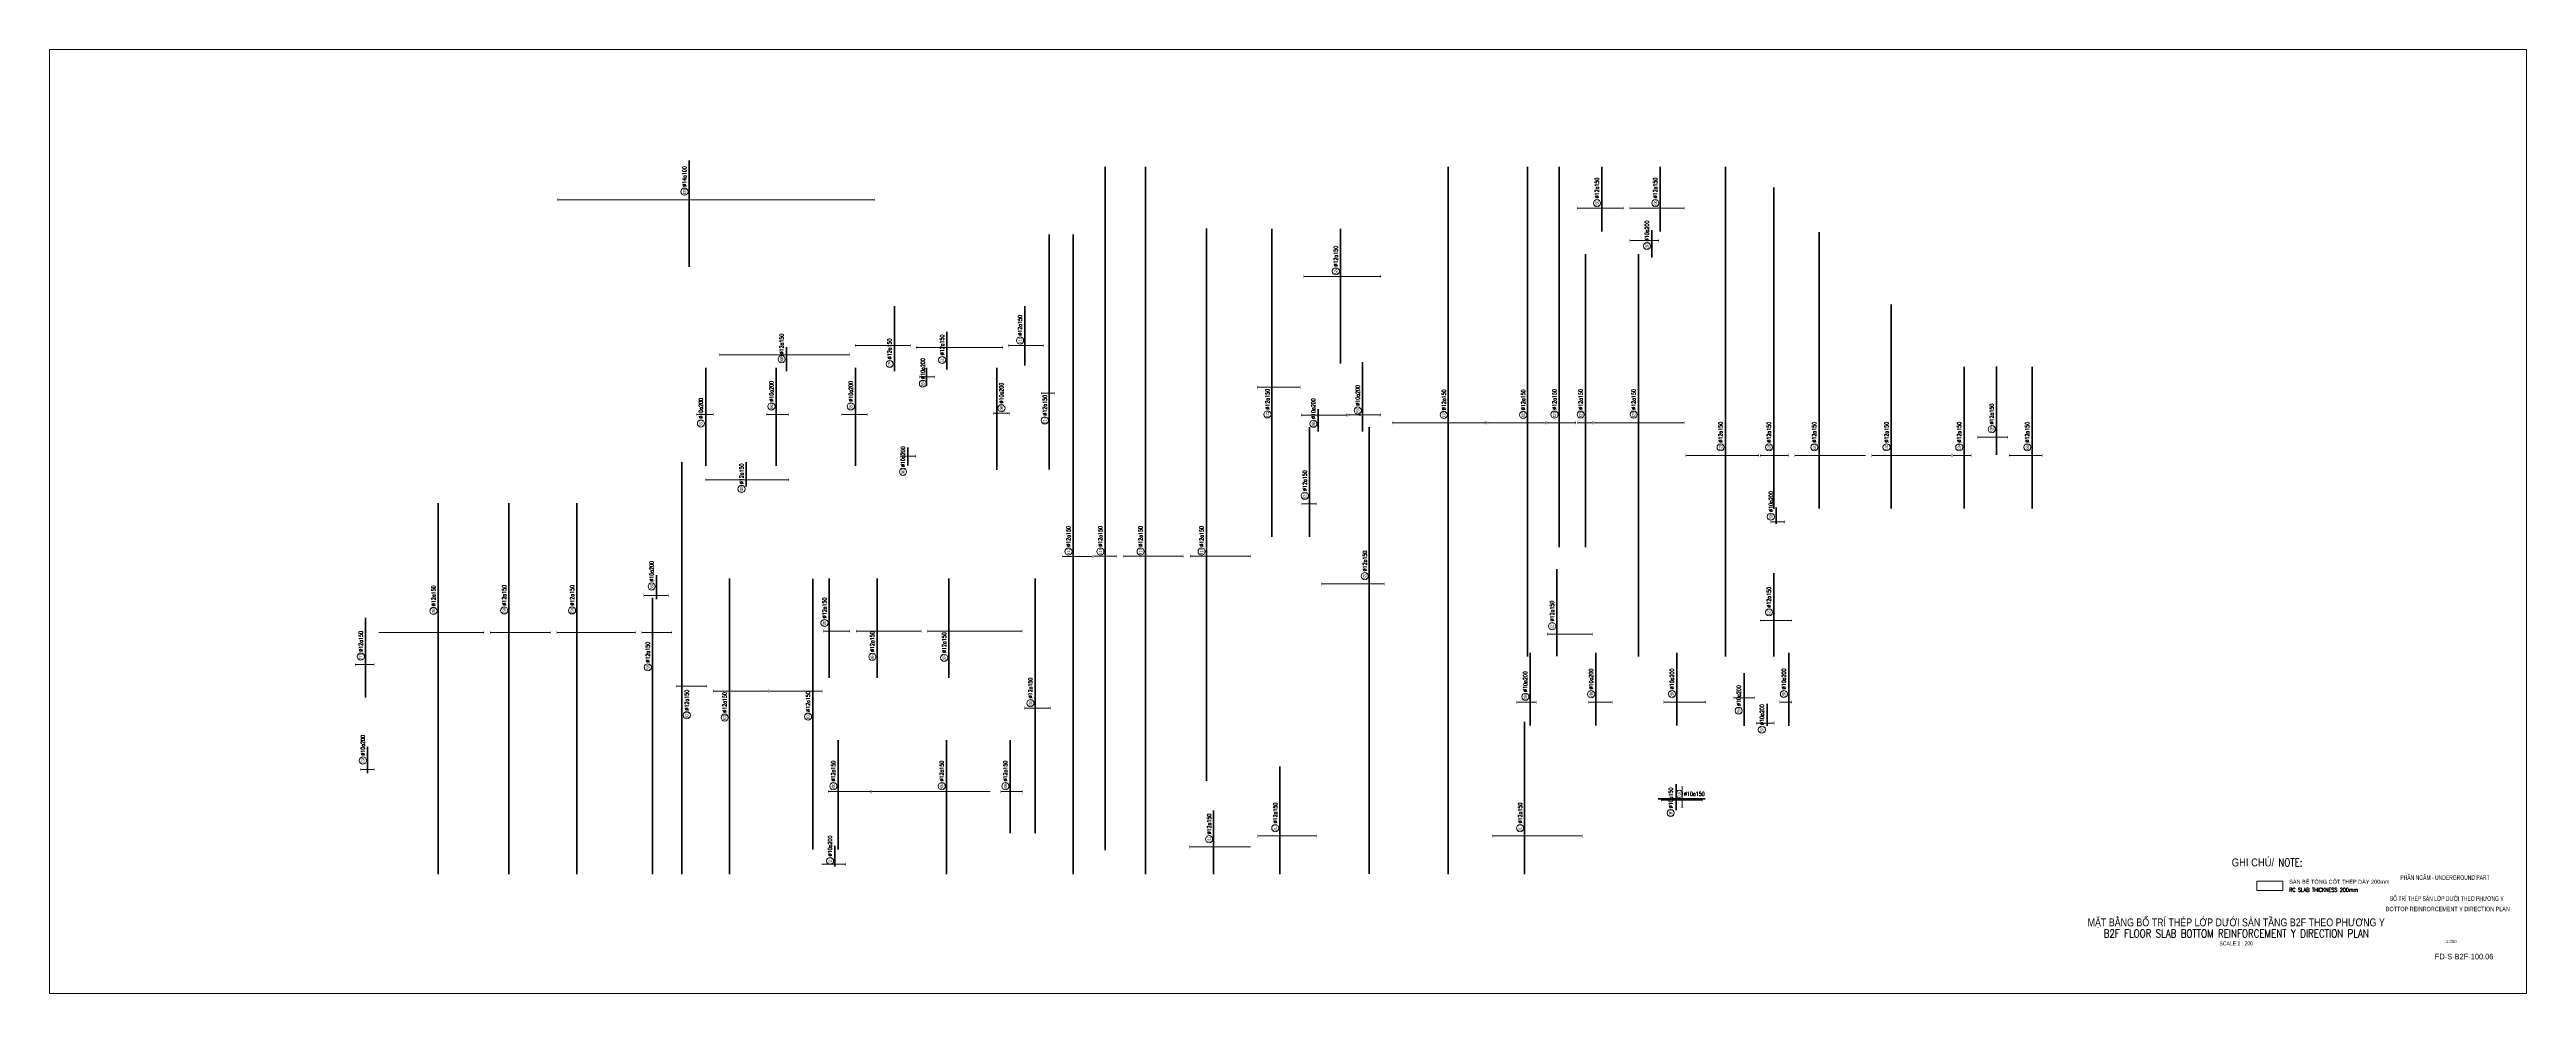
# Paper-space layout 'BOTTOP REINRORCEMENT Y DIRECTION PLAN' of a CAD drawing. Header units: millimetres. Extents: x 0 to 1560, y 0 to 594.
# The model-space entities are those that its viewports show. They can reach past a viewport. Long polylines and large blocks are cut down to what shows.
import ezdxf
from ezdxf.enums import TextEntityAlignment as Align

# ---------------------------------------------------------------- set-up
doc = ezdxf.new("R2010")
doc.units = ezdxf.units.MM
doc.header["$MEASUREMENT"] = 0
for name, color, linetype, lineweight in [('NDC_S_251', 251, 'Continuous', 9), ('NDC_S_ANNO', 7, 'Continuous', 20), ('NDC_S_CONTINUOUS', 3, 'Continuous', 20), ('NDC_S_DIM', 1, 'Continuous', 15), ('NDC_S_ENG TEXT', 2, 'Continuous', 20), ('NDC_S_ENG TITLE', 3, 'Continuous', 20), ('NDC_S_REBAR', 4, 'Continuous', 35), ('NDC_S_TEXT SYMBOL', 7, 'Continuous', 20), ('NDC_S_VN TEXT', 7, 'Continuous', 20), ('NDC_S_VN TITLE', 6, 'Continuous', 35)]:
    doc.layers.add(name, color=color, linetype=linetype, lineweight=lineweight)
doc.styles.add('ARIAL', font='arial.ttf', dxfattribs={"width": 0.8})
doc.styles.add('NDC_ANNO', font='', dxfattribs={"width": 0.8})
doc.styles.add('NDC_ARIAL', font='arial.ttf', dxfattribs={"width": 0.85})
doc.styles.add('NDC_EN TXT', font='romans.shx', dxfattribs={"width": 0.8})
doc.styles.add('NDC_VIE TXT', font='arial.ttf', dxfattribs={"width": 0.8})
doc.styles.get('NDC_ANNO').set_extended_font_data('Dotum')

# ---------------------------------------------------------------- blocks, each defined once
blk = doc.blocks.new('Drawing name_symbol')
at = {"layer": 'NDC_S_ENG TITLE', "style": 'NDC_EN TXT', "width": 0.8}
blk.add_attdef('SECTDET1', text='', height=5, dxfattribs=at).set_placement((0, 1), align=Align.CENTER)
at = {"layer": 'NDC_S_TEXT SYMBOL', "lineweight": 25, "style": 'NDC_ANNO', "width": 0.8}
blk.add_attdef('SSCALE', text='', height=2.5, dxfattribs=at).set_placement((0, -4), align=Align.CENTER)
at = {"layer": 'NDC_S_VN TITLE', "style": 'NDC_VIE TXT', "width": 0.8}
blk.add_attdef('SECTDET2', text='', height=5, dxfattribs=at).set_placement((0, 8), align=Align.CENTER)
blk = doc.blocks.new('*U713')
h = blk.add_hatch(color=6)
edge = h.paths.add_edge_path()
edge.add_arc((-3, 0), 0.3, 0, 360)
at = {"layer": 'NDC_S_DIM', "color": 8}
for q in [(-3, 82.9), (-3, -116.6)]:
    blk.add_line((-3, 0), q, dxfattribs=at)
for points in [[(-4, 82.9, 0.2, 0.2, 0), (-2, 82.9, 0, 0, 0)], [(-4, -116.6, 0.2, 0.2, 0), (-2, -116.6, 0, 0, 0)]]:
    blk.add_lwpolyline(points, format="xyseb", dxfattribs=at)
at = {"layer": 'NDC_S_DIM', "color": 6}
blk.add_circle((-3, 0), 0.3, dxfattribs=at)
at = {"layer": 'NDC_S_DIM'}
blk.add_circle((2.1, 3), 2.25, dxfattribs=at)
at = {"layer": 'NDC_S_DIM', "color": 8}
for points in [[(-3.4, 81.7), (-3, 82.9), (-2.6, 81.7)], [(-3.4, -115.4), (-3, -116.6), (-2.6, -115.4)]]:
    blk.add_solid(points, dxfattribs=at)
at = {"layer": 'NDC_S_REBAR'}
for p, q in [((0, 0), (-45.3, 0)), ((-45.3, 0), (-45.3, 0)), ((0, 0), (21.7, 0)), ((21.7, 0), (21.7, 0)), ((21.7, 0), (21.7, 0)), ((-45.3, 0), (-45.3, 0))]:
    blk.add_line(p, q, dxfattribs=at)
at = {"layer": 'NDC_S_VN TEXT', "style": 'ARIAL', "width": 0.8}
blk.add_attdef('KHT', text='', height=2, dxfattribs=at).set_placement((2.1, 3), align=Align.MIDDLE_CENTER)
at = {"layer": 'NDC_S_VN TEXT', "color": 3, "style": 'NDC_EN TXT', "width": 0.75}
blk.add_attdef('DKT', (5.1, 1.8), '', height=2.5, dxfattribs=at)
blk = doc.blocks.new('*U717')
h = blk.add_hatch(color=6)
edge = h.paths.add_edge_path()
edge.add_arc((-4.4, 0), 0.3, 0, 360)
at = {"layer": 'NDC_S_DIM', "color": 8}
for q in [(-4.4, 9.4), (-4.4, -16.6)]:
    blk.add_line((-4.4, 0), q, dxfattribs=at)
for points in [[(-5.4, 9.4, 0.2, 0.2, 0), (-3.4, 9.4, 0, 0, 0)], [(-5.4, -16.6, 0.2, 0.2, 0), (-3.4, -16.6, 0, 0, 0)]]:
    blk.add_lwpolyline(points, format="xyseb", dxfattribs=at)
at = {"layer": 'NDC_S_DIM'}
blk.add_circle((-12.5, 3.4), 2.25, dxfattribs=at)
at = {"layer": 'NDC_S_DIM', "color": 6}
blk.add_circle((-4.4, 0), 0.3, dxfattribs=at)
at = {"layer": 'NDC_S_DIM', "color": 8}
for points in [[(-4.8, 8.2), (-4.4, 9.4), (-4, 8.2)], [(-4.8, -15.4), (-4.4, -16.6), (-4, -15.4)]]:
    blk.add_solid(points, dxfattribs=at)
at = {"layer": 'NDC_S_REBAR'}
for p, q in [((0, 0), (-10, 0)), ((-10, 0), (-10, 0)), ((0, 0), (5.6, 0)), ((-10, 0), (-10.8, 0)), ((5.6, 0), (5.6, 0)), ((5.6, 0), (5.6, 0))]:
    blk.add_line(p, q, dxfattribs=at)
at = {"layer": 'NDC_S_VN TEXT', "style": 'ARIAL', "width": 0.8}
blk.add_attdef('KHT', text='', height=2, dxfattribs=at).set_placement((-12.5, 3.4), align=Align.MIDDLE_CENTER)
at = {"layer": 'NDC_S_VN TEXT', "color": 3, "style": 'NDC_EN TXT', "width": 0.75}
blk.add_attdef('DKT', (-9.5, 2.1), '', height=2.5, dxfattribs=at)
blk = doc.blocks.new('*U718')
h = blk.add_hatch(color=6)
edge = h.paths.add_edge_path()
edge.add_arc((-4.4, 0), 0.3, 0, 360)
at = {"layer": 'NDC_S_DIM', "color": 8}
for q in [(-4.4, 7.6), (-4.4, -5.4)]:
    blk.add_line((-4.4, 0), q, dxfattribs=at)
for points in [[(-5.4, 7.6, 0.2, 0.2, 0), (-3.4, 7.6, 0, 0, 0)], [(-5.4, -5.4, 0.2, 0.2, 0), (-3.4, -5.4, 0, 0, 0)]]:
    blk.add_lwpolyline(points, format="xyseb", dxfattribs=at)
at = {"layer": 'NDC_S_DIM'}
blk.add_circle((-6.2, 3.2), 2.25, dxfattribs=at)
at = {"layer": 'NDC_S_DIM', "color": 6}
blk.add_circle((-4.4, 0), 0.3, dxfattribs=at)
at = {"layer": 'NDC_S_DIM', "color": 8}
for points in [[(-4.8, 6.4), (-4.4, 7.6), (-4, 6.4)], [(-4.8, -4.2), (-4.4, -5.4), (-4, -4.2)]]:
    blk.add_solid(points, dxfattribs=at)
at = {"layer": 'NDC_S_REBAR'}
for p, q in [((-10, 0), (-19.4, 0)), ((0, 0), (-10, 0)), ((-10, 0), (-10, 0)), ((0, 0), (8.7, 0)), ((8.7, 0), (8.7, 0)), ((8.7, 0), (10.1, 0))]:
    blk.add_line(p, q, dxfattribs=at)
at = {"layer": 'NDC_S_VN TEXT', "style": 'ARIAL', "width": 0.8}
blk.add_attdef('KHT', text='', height=2, dxfattribs=at).set_placement((-6.2, 3.2), align=Align.MIDDLE_CENTER)
at = {"layer": 'NDC_S_VN TEXT', "color": 3, "style": 'NDC_EN TXT', "width": 0.75}
blk.add_attdef('DKT', (-3.2, 1.9), '', height=2.5, dxfattribs=at)
blk = doc.blocks.new('*U838')
h = blk.add_hatch(color=6)
edge = h.paths.add_edge_path()
edge.add_arc((-3, 0), 0.3, 0, 360)
at = {"layer": 'NDC_S_DIM', "color": 8}
for q in [(-3, 6.6), (-3, -5.4)]:
    blk.add_line((-3, 0), q, dxfattribs=at)
for points in [[(-4, 6.6, 0.2, 0.2, 0), (-2, 6.6, 0, 0, 0)], [(-4, -5.4, 0.2, 0.2, 0), (-2, -5.4, 0, 0, 0)]]:
    blk.add_lwpolyline(points, format="xyseb", dxfattribs=at)
at = {"layer": 'NDC_S_DIM', "color": 6}
blk.add_circle((-3, 0), 0.3, dxfattribs=at)
at = {"layer": 'NDC_S_DIM'}
blk.add_circle((2.1, 3), 2.25, dxfattribs=at)
at = {"layer": 'NDC_S_DIM', "color": 8}
for points in [[(-3.4, 5.4), (-3, 6.6), (-2.6, 5.4)], [(-3.4, -4.2), (-3, -5.4), (-2.6, -4.2)]]:
    blk.add_solid(points, dxfattribs=at)
at = {"layer": 'NDC_S_REBAR'}
for p, q in [((0, 0), (-23.6, 0)), ((-23.6, 0), (-23.6, 0)), ((0, 0), (26.4, 0)), ((26.4, 0), (26.4, 0)), ((26.4, 0), (26.4, 0)), ((-23.6, 0), (-23.6, 0))]:
    blk.add_line(p, q, dxfattribs=at)
at = {"layer": 'NDC_S_VN TEXT', "style": 'ARIAL', "width": 0.8}
blk.add_attdef('KHT', text='', height=2, dxfattribs=at).set_placement((2.1, 3), align=Align.MIDDLE_CENTER)
at = {"layer": 'NDC_S_VN TEXT', "color": 3, "style": 'NDC_EN TXT', "width": 0.75}
blk.add_attdef('DKT', (5.1, 1.8), '', height=2.5, dxfattribs=at)
blk = doc.blocks.new('*U837')
h = blk.add_hatch(color=6)
edge = h.paths.add_edge_path()
edge.add_arc((-3, 0), 0.3, 0, 360)
at = {"layer": 'NDC_S_DIM', "color": 8}
for q in [(-3, 37.5), (-3, -28.7)]:
    blk.add_line((-3, 0), q, dxfattribs=at)
for points in [[(-4, 37.5, 0.2, 0.2, 0), (-2, 37.5, 0, 0, 0)], [(-4, -28.7, 0.2, 0.2, 0), (-2, -28.7, 0, 0, 0)]]:
    blk.add_lwpolyline(points, format="xyseb", dxfattribs=at)
at = {"layer": 'NDC_S_DIM', "color": 6}
blk.add_circle((-3, 0), 0.3, dxfattribs=at)
at = {"layer": 'NDC_S_DIM'}
blk.add_circle((10.6, 3), 2.25, dxfattribs=at)
at = {"layer": 'NDC_S_DIM', "color": 8}
for points in [[(-3.4, 36.3), (-3, 37.5), (-2.6, 36.3)], [(-3.4, -27.5), (-3, -28.7), (-2.6, -27.5)]]:
    blk.add_solid(points, dxfattribs=at)
at = {"layer": 'NDC_S_REBAR'}
for p, q in [((0, 0), (-155, 0)), ((-155, 0), (-155, 0)), ((0, 0), (78.4, 0)), ((78.4, 0), (78.4, 0)), ((78.4, 0), (78.4, 0)), ((-155, 0), (-155, 0))]:
    blk.add_line(p, q, dxfattribs=at)
at = {"layer": 'NDC_S_VN TEXT', "style": 'ARIAL', "width": 0.8}
blk.add_attdef('KHT', text='', height=2, dxfattribs=at).set_placement((10.6, 3), align=Align.MIDDLE_CENTER)
at = {"layer": 'NDC_S_VN TEXT', "color": 3, "style": 'NDC_EN TXT', "width": 0.75}
blk.add_attdef('DKT', (13.6, 1.7), '', height=2.5, dxfattribs=at)
blk = doc.blocks.new('*U836')
h = blk.add_hatch(color=6)
edge = h.paths.add_edge_path()
edge.add_arc((-3, 0), 0.3, 0, 360)
at = {"layer": 'NDC_S_DIM', "color": 8}
for q in [(-3, 6.8), (-3, -12.2)]:
    blk.add_line((-3, 0), q, dxfattribs=at)
for points in [[(-4, 6.8, 0.2, 0.2, 0), (-2, 6.8, 0, 0, 0)], [(-4, -12.2, 0.2, 0.2, 0), (-2, -12.2, 0, 0, 0)]]:
    blk.add_lwpolyline(points, format="xyseb", dxfattribs=at)
at = {"layer": 'NDC_S_DIM'}
blk.add_circle((-24.9, 3), 2.25, dxfattribs=at)
at = {"layer": 'NDC_S_DIM', "color": 6}
blk.add_circle((-3, 0), 0.3, dxfattribs=at)
at = {"layer": 'NDC_S_DIM', "color": 8}
for points in [[(-3.4, 5.6), (-3, 6.8), (-2.6, 5.6)], [(-3.4, -11), (-3, -12.2), (-2.6, -11)]]:
    blk.add_solid(points, dxfattribs=at)
at = {"layer": 'NDC_S_REBAR'}
for p, q in [((0, 0), (-155, 0)), ((-155, 0), (-155, 0)), ((0, 0), (18.9, 0)), ((18.9, 0), (18.9, 0)), ((18.9, 0), (18.9, 0)), ((-155, 0), (-155, 0))]:
    blk.add_line(p, q, dxfattribs=at)
at = {"layer": 'NDC_S_VN TEXT', "style": 'ARIAL', "width": 0.8}
blk.add_attdef('KHT', text='', height=2, dxfattribs=at).set_placement((-24.9, 3), align=Align.MIDDLE_CENTER)
at = {"layer": 'NDC_S_VN TEXT', "color": 3, "style": 'NDC_EN TXT', "width": 0.75}
blk.add_attdef('DKT', (-21.9, 1.8), '', height=2.5, dxfattribs=at)
blk = doc.blocks.new('*U835')
h = blk.add_hatch(color=6)
edge = h.paths.add_edge_path()
edge.add_arc((-36.8, 0), 0.3, 0, 360)
at = {"layer": 'NDC_S_DIM', "color": 8}
for q in [(-36.8, 3.2), (-36.8, -15.8)]:
    blk.add_line((-36.8, 0), q, dxfattribs=at)
for points in [[(-37.8, 3.2, 0.2, 0.2, 0), (-35.8, 3.2, 0, 0, 0)], [(-37.8, -15.8, 0.2, 0.2, 0), (-35.8, -15.8, 0, 0, 0)]]:
    blk.add_lwpolyline(points, format="xyseb", dxfattribs=at)
at = {"layer": 'NDC_S_DIM', "color": 6}
blk.add_circle((-36.8, 0), 0.3, dxfattribs=at)
at = {"layer": 'NDC_S_DIM'}
blk.add_circle((-55.1, -3.2), 2.25, dxfattribs=at)
at = {"layer": 'NDC_S_DIM', "color": 8}
for points in [[(-37.2, 2), (-36.8, 3.2), (-36.4, 2)], [(-37.2, -14.6), (-36.8, -15.8), (-36.4, -14.6)]]:
    blk.add_solid(points, dxfattribs=at)
at = {"layer": 'NDC_S_REBAR'}
for p, q in [((0, 0), (-155, 0)), ((-155, 0), (-155, 0)), ((0, 0), (104.2, 0)), ((104.2, 0), (104.2, 0)), ((104.2, 0), (104.2, 0)), ((-155, 0), (-155, 0))]:
    blk.add_line(p, q, dxfattribs=at)
at = {"layer": 'NDC_S_VN TEXT', "style": 'ARIAL', "width": 0.8}
blk.add_attdef('KHT', text='', height=2, dxfattribs=at).set_placement((-55.1, -3.2), align=Align.MIDDLE_CENTER)
at = {"layer": 'NDC_S_VN TEXT', "color": 3, "style": 'NDC_EN TXT', "width": 0.75}
blk.add_attdef('DKT', (-52.1, -4.4), '', height=2.5, dxfattribs=at)
blk = doc.blocks.new('*U834')
h = blk.add_hatch(color=6)
edge = h.paths.add_edge_path()
edge.add_arc((-3, 0), 0.3, 0, 360)
at = {"layer": 'NDC_S_DIM', "color": 8}
for q in [(-3, 10.2), (-3, -24.5)]:
    blk.add_line((-3, 0), q, dxfattribs=at)
for points in [[(-4, 10.2, 0.2, 0.2, 0), (-2, 10.2, 0, 0, 0)], [(-4, -24.5, 0.2, 0.2, 0), (-2, -24.5, 0, 0, 0)]]:
    blk.add_lwpolyline(points, format="xyseb", dxfattribs=at)
at = {"layer": 'NDC_S_DIM'}
blk.add_circle((-19.7, 3), 2.25, dxfattribs=at)
at = {"layer": 'NDC_S_DIM', "color": 6}
blk.add_circle((-3, 0), 0.3, dxfattribs=at)
at = {"layer": 'NDC_S_DIM', "color": 8}
for points in [[(-3.4, 9), (-3, 10.2), (-2.6, 9)], [(-3.4, -23.3), (-3, -24.5), (-2.6, -23.3)]]:
    blk.add_solid(points, dxfattribs=at)
at = {"layer": 'NDC_S_REBAR'}
for p, q in [((0, 0), (-118.2, 0)), ((-118.2, 0), (-118.2, 0)), ((0, 0), (67.8, 0)), ((67.8, 0), (67.8, 0)), ((67.8, 0), (67.8, 0)), ((-118.2, 0), (-118.2, 0))]:
    blk.add_line(p, q, dxfattribs=at)
at = {"layer": 'NDC_S_VN TEXT', "style": 'ARIAL', "width": 0.8}
blk.add_attdef('KHT', text='', height=2, dxfattribs=at).set_placement((-19.7, 3), align=Align.MIDDLE_CENTER)
at = {"layer": 'NDC_S_VN TEXT', "color": 3, "style": 'NDC_EN TXT', "width": 0.75}
blk.add_attdef('DKT', (-16.7, 1.8), '', height=2.5, dxfattribs=at)
blk = doc.blocks.new('*U833')
h = blk.add_hatch(color=6)
edge = h.paths.add_edge_path()
edge.add_arc((-3.3, 0), 0.3, 0, 360)
at = {"layer": 'NDC_S_DIM', "color": 8}
for q in [(-3.3, 27), (-3.3, -5.8)]:
    blk.add_line((-3.3, 0), q, dxfattribs=at)
for points in [[(-4.3, 27, 0.2, 0.2, 0), (-2.3, 27, 0, 0, 0)], [(-4.3, -5.8, 0.2, 0.2, 0), (-2.3, -5.8, 0, 0, 0)]]:
    blk.add_lwpolyline(points, format="xyseb", dxfattribs=at)
at = {"layer": 'NDC_S_DIM'}
blk.add_circle((-19.3, 3), 2.25, dxfattribs=at)
at = {"layer": 'NDC_S_DIM', "color": 6}
blk.add_circle((-3.3, 0), 0.3, dxfattribs=at)
at = {"layer": 'NDC_S_DIM', "color": 8}
for points in [[(-3.7, 25.8), (-3.3, 27), (-2.9, 25.8)], [(-3.7, -4.6), (-3.3, -5.8), (-2.9, -4.6)]]:
    blk.add_solid(points, dxfattribs=at)
at = {"layer": 'NDC_S_REBAR'}
for p, q in [((0, 0), (-102.9, 0)), ((-102.9, 0), (-102.9, 0)), ((0, 0), (67.5, 0)), ((67.5, 0), (67.5, 0)), ((67.5, 0), (67.5, 0)), ((-102.9, 0), (-102.9, 0))]:
    blk.add_line(p, q, dxfattribs=at)
at = {"layer": 'NDC_S_VN TEXT', "style": 'ARIAL', "width": 0.8}
blk.add_attdef('KHT', text='', height=2, dxfattribs=at).set_placement((-19.3, 3), align=Align.MIDDLE_CENTER)
at = {"layer": 'NDC_S_VN TEXT', "color": 3, "style": 'NDC_EN TXT', "width": 0.75}
blk.add_attdef('DKT', (-16.3, 1.8), '', height=2.5, dxfattribs=at)
blk = doc.blocks.new('*U832')
h = blk.add_hatch(color=6)
edge = h.paths.add_edge_path()
edge.add_arc((-3, 0), 0.3, 0, 360)
at = {"layer": 'NDC_S_DIM', "color": 8}
for q in [(-3, 3.6), (-3, -12.9)]:
    blk.add_line((-3, 0), q, dxfattribs=at)
for points in [[(-4, 3.6, 0.2, 0.2, 0), (-2, 3.6, 0, 0, 0)], [(-4, -12.9, 0.2, 0.2, 0), (-2, -12.9, 0, 0, 0)]]:
    blk.add_lwpolyline(points, format="xyseb", dxfattribs=at)
at = {"layer": 'NDC_S_DIM', "color": 6}
blk.add_circle((-3, 0), 0.3, dxfattribs=at)
at = {"layer": 'NDC_S_DIM'}
blk.add_circle((2.1, 3), 2.25, dxfattribs=at)
at = {"layer": 'NDC_S_DIM', "color": 8}
for points in [[(-3.4, 2.4), (-3, 3.6), (-2.6, 2.4)], [(-3.4, -11.7), (-3, -12.9), (-2.6, -11.7)]]:
    blk.add_solid(points, dxfattribs=at)
at = {"layer": 'NDC_S_REBAR'}
for p, q in [((0, 0), (-32.4, 0)), ((-32.4, 0), (-32.4, 0)), ((0, 0), (30, 0)), ((30, 0), (30, 0)), ((30, 0), (30, 0)), ((-32.4, 0), (-32.4, 0))]:
    blk.add_line(p, q, dxfattribs=at)
at = {"layer": 'NDC_S_VN TEXT', "style": 'ARIAL', "width": 0.8}
blk.add_attdef('KHT', text='', height=2, dxfattribs=at).set_placement((2.1, 3), align=Align.MIDDLE_CENTER)
at = {"layer": 'NDC_S_VN TEXT', "color": 3, "style": 'NDC_EN TXT', "width": 0.75}
blk.add_attdef('DKT', (5.1, 1.8), '', height=2.5, dxfattribs=at)
blk = doc.blocks.new('*U831')
h = blk.add_hatch(color=6)
edge = h.paths.add_edge_path()
edge.add_arc((-14.4, 0), 0.3, 0, 360)
at = {"layer": 'NDC_S_DIM', "color": 8}
for q in [(-14.4, 6.2), (-14.4, -20.6)]:
    blk.add_line((-14.4, 0), q, dxfattribs=at)
for points in [[(-15.4, 6.2, 0.2, 0.2, 0), (-13.4, 6.2, 0, 0, 0)], [(-15.4, -20.6, 0.2, 0.2, 0), (-13.4, -20.6, 0, 0, 0)]]:
    blk.add_lwpolyline(points, format="xyseb", dxfattribs=at)
at = {"layer": 'NDC_S_DIM', "color": 6}
blk.add_circle((-14.4, 0), 0.3, dxfattribs=at)
at = {"layer": 'NDC_S_DIM'}
blk.add_circle((-11, 3), 2.25, dxfattribs=at)
at = {"layer": 'NDC_S_DIM', "color": 8}
for points in [[(-14.8, 5), (-14.4, 6.2), (-14, 5)], [(-14.8, -19.4), (-14.4, -20.6), (-14, -19.4)]]:
    blk.add_solid(points, dxfattribs=at)
at = {"layer": 'NDC_S_REBAR'}
for p, q in [((0, 0), (-50.8, 0)), ((-50.8, 0), (-50.8, 0)), ((0, 0), (17.9, 0)), ((17.9, 0), (17.9, 0)), ((17.9, 0), (17.9, 0)), ((-50.8, 0), (-50.8, 0))]:
    blk.add_line(p, q, dxfattribs=at)
at = {"layer": 'NDC_S_VN TEXT', "style": 'ARIAL', "width": 0.8}
blk.add_attdef('KHT', text='', height=2, dxfattribs=at).set_placement((-11, 3), align=Align.MIDDLE_CENTER)
at = {"layer": 'NDC_S_VN TEXT', "color": 3, "style": 'NDC_EN TXT', "width": 0.75}
blk.add_attdef('DKT', (-8, 1.8), '', height=2.5, dxfattribs=at)
blk = doc.blocks.new('*U830')
h = blk.add_hatch(color=6)
edge = h.paths.add_edge_path()
edge.add_arc((-14.4, 0), 0.3, 0, 360)
at = {"layer": 'NDC_S_DIM', "color": 8}
for q in [(-14.4, 47.2), (-14.4, -27.6)]:
    blk.add_line((-14.4, 0), q, dxfattribs=at)
for points in [[(-15.4, 47.2, 0.2, 0.2, 0), (-13.4, 47.2, 0, 0, 0)], [(-15.4, -27.6, 0.2, 0.2, 0), (-13.4, -27.6, 0, 0, 0)]]:
    blk.add_lwpolyline(points, format="xyseb", dxfattribs=at)
at = {"layer": 'NDC_S_DIM', "color": 6}
blk.add_circle((-14.4, 0), 0.3, dxfattribs=at)
at = {"layer": 'NDC_S_DIM'}
blk.add_circle((-11, 3), 2.25, dxfattribs=at)
at = {"layer": 'NDC_S_DIM', "color": 8}
for points in [[(-14.8, 46), (-14.4, 47.2), (-14, 46)], [(-14.8, -26.4), (-14.4, -27.6), (-14, -26.4)]]:
    blk.add_solid(points, dxfattribs=at)
at = {"layer": 'NDC_S_REBAR'}
for p, q in [((0, 0), (-66.3, 0)), ((-66.3, 0), (-66.3, 0)), ((0, 0), (17.9, 0)), ((17.9, 0), (17.9, 0)), ((17.9, 0), (17.9, 0)), ((-66.3, 0), (-66.3, 0))]:
    blk.add_line(p, q, dxfattribs=at)
at = {"layer": 'NDC_S_VN TEXT', "style": 'ARIAL', "width": 0.8}
blk.add_attdef('KHT', text='', height=2, dxfattribs=at).set_placement((-11, 3), align=Align.MIDDLE_CENTER)
at = {"layer": 'NDC_S_VN TEXT', "color": 3, "style": 'NDC_EN TXT', "width": 0.75}
blk.add_attdef('DKT', (-8, 1.8), '', height=2.5, dxfattribs=at)
blk = doc.blocks.new('*U829')
h = blk.add_hatch(color=6)
edge = h.paths.add_edge_path()
edge.add_arc((-3, 0), 0.3, 0, 360)
at = {"layer": 'NDC_S_DIM', "color": 8}
for q in [(-3, 13.2), (-3, -27.8)]:
    blk.add_line((-3, 0), q, dxfattribs=at)
for points in [[(-4, 13.2, 0.2, 0.2, 0), (-2, 13.2, 0, 0, 0)], [(-4, -27.8, 0.2, 0.2, 0), (-2, -27.8, 0, 0, 0)]]:
    blk.add_lwpolyline(points, format="xyseb", dxfattribs=at)
at = {"layer": 'NDC_S_DIM'}
blk.add_circle((-19.2, 3), 2.25, dxfattribs=at)
at = {"layer": 'NDC_S_DIM', "color": 6}
blk.add_circle((-3, 0), 0.3, dxfattribs=at)
at = {"layer": 'NDC_S_DIM', "color": 8}
for points in [[(-3.4, 12), (-3, 13.2), (-2.6, 12)], [(-3.4, -26.6), (-3, -27.8), (-2.6, -26.6)]]:
    blk.add_solid(points, dxfattribs=at)
at = {"layer": 'NDC_S_REBAR'}
for p, q in [((0, 0), (-32.4, 0)), ((-32.4, 0), (-32.4, 0)), ((0, 0), (30, 0)), ((30, 0), (30, 0)), ((30, 0), (30, 0)), ((-32.4, 0), (-32.4, 0))]:
    blk.add_line(p, q, dxfattribs=at)
at = {"layer": 'NDC_S_VN TEXT', "style": 'ARIAL', "width": 0.8}
blk.add_attdef('KHT', text='', height=2, dxfattribs=at).set_placement((-19.2, 3), align=Align.MIDDLE_CENTER)
at = {"layer": 'NDC_S_VN TEXT', "color": 3, "style": 'NDC_EN TXT', "width": 0.75}
blk.add_attdef('DKT', (-16.2, 1.8), '', height=2.5, dxfattribs=at)
blk = doc.blocks.new('*U828')
h = blk.add_hatch(color=6)
edge = h.paths.add_edge_path()
edge.add_arc((-13.9, 0), 0.3, 0, 360)
at = {"layer": 'NDC_S_DIM', "color": 8}
for q in [(-13.9, 6.8), (-13.9, -9.7)]:
    blk.add_line((-13.9, 0), q, dxfattribs=at)
for points in [[(-14.9, 6.8, 0.2, 0.2, 0), (-12.9, 6.8, 0, 0, 0)], [(-14.9, -9.7, 0.2, 0.2, 0), (-12.9, -9.7, 0, 0, 0)]]:
    blk.add_lwpolyline(points, format="xyseb", dxfattribs=at)
at = {"layer": 'NDC_S_DIM', "color": 6}
blk.add_circle((-13.9, 0), 0.3, dxfattribs=at)
at = {"layer": 'NDC_S_DIM'}
blk.add_circle((-10.8, 3), 2.25, dxfattribs=at)
at = {"layer": 'NDC_S_DIM', "color": 8}
for points in [[(-14.3, 5.6), (-13.9, 6.8), (-13.5, 5.6)], [(-14.3, -8.5), (-13.9, -9.7), (-13.5, -8.5)]]:
    blk.add_solid(points, dxfattribs=at)
at = {"layer": 'NDC_S_REBAR'}
for p, q in [((0, 0), (-92.6, 0)), ((-92.6, 0), (-92.6, 0)), ((0, 0), (67.6, 0)), ((67.6, 0), (67.6, 0)), ((67.6, 0), (67.6, 0)), ((-92.6, 0), (-92.6, 0))]:
    blk.add_line(p, q, dxfattribs=at)
at = {"layer": 'NDC_S_VN TEXT', "style": 'ARIAL', "width": 0.8}
blk.add_attdef('KHT', text='', height=2, dxfattribs=at).set_placement((-10.8, 3), align=Align.MIDDLE_CENTER)
at = {"layer": 'NDC_S_VN TEXT', "color": 3, "style": 'NDC_EN TXT', "width": 0.75}
blk.add_attdef('DKT', (-7.8, 1.8), '', height=2.5, dxfattribs=at)
blk = doc.blocks.new('*U827')
h = blk.add_hatch(color=6)
edge = h.paths.add_edge_path()
edge.add_arc((0, 0), 0.3, 0, 360)
at = {"layer": 'NDC_S_DIM', "color": 8}
for q in [(0, 25.6), (0, -26.7)]:
    blk.add_line((0, 0), q, dxfattribs=at)
for points in [[(-1, 25.6, 0.2, 0.2, 0), (1, 25.6, 0, 0, 0)], [(-1, -26.7, 0.2, 0.2, 0), (1, -26.7, 0, 0, 0)]]:
    blk.add_lwpolyline(points, format="xyseb", dxfattribs=at)
at = {"layer": 'NDC_S_DIM'}
blk.add_circle((-5.7, 3), 2.25, dxfattribs=at)
at = {"layer": 'NDC_S_DIM', "color": 6}
blk.add_circle((0, 0), 0.3, dxfattribs=at)
at = {"layer": 'NDC_S_DIM', "color": 8}
for points in [[(-0.4, 24.4), (0, 25.6), (0.4, 24.4)], [(-0.4, -25.5), (0, -26.7), (0.4, -25.5)]]:
    blk.add_solid(points, dxfattribs=at)
at = {"layer": 'NDC_S_REBAR'}
for p, q in [((0, 0), (-4.1, 0)), ((-4.1, 0), (-4.1, 0)), ((0, 0), (11.1, 0)), ((11.1, 0), (11.1, 0)), ((11.1, 0), (11.1, 0)), ((-4.1, 0), (-4.1, 0))]:
    blk.add_line(p, q, dxfattribs=at)
at = {"layer": 'NDC_S_VN TEXT', "style": 'ARIAL', "width": 0.8}
blk.add_attdef('KHT', text='', height=2, dxfattribs=at).set_placement((-5.7, 3), align=Align.MIDDLE_CENTER)
at = {"layer": 'NDC_S_VN TEXT', "color": 3, "style": 'NDC_EN TXT', "width": 0.75}
blk.add_attdef('DKT', (-2.7, 1.7), '', height=2.5, dxfattribs=at)
blk = doc.blocks.new('*U826')
h = blk.add_hatch(color=6)
edge = h.paths.add_edge_path()
edge.add_arc((-3, 0), 0.3, 0, 360)
at = {"layer": 'NDC_S_DIM', "color": 8}
for q in [(-3, 42.1), (-3, -39.7)]:
    blk.add_line((-3, 0), q, dxfattribs=at)
for points in [[(-4, 42.1, 0.2, 0.2, 0), (-2, 42.1, 0, 0, 0)], [(-4, -39.7, 0.2, 0.2, 0), (-2, -39.7, 0, 0, 0)]]:
    blk.add_lwpolyline(points, format="xyseb", dxfattribs=at)
at = {"layer": 'NDC_S_DIM'}
blk.add_circle((-5.8, 3), 2.25, dxfattribs=at)
at = {"layer": 'NDC_S_DIM', "color": 6}
blk.add_circle((-3, 0), 0.3, dxfattribs=at)
at = {"layer": 'NDC_S_DIM', "color": 8}
for points in [[(-3.4, 40.9), (-3, 42.1), (-2.6, 40.9)], [(-3.4, -38.5), (-3, -39.7), (-2.6, -38.5)]]:
    blk.add_solid(points, dxfattribs=at)
at = {"layer": 'NDC_S_REBAR'}
for p, q in [((0, 0), (-13.4, 0)), ((-13.4, 0), (-13.4, 0)), ((0, 0), (1.8, 0)), ((1.8, 0), (1.8, 0)), ((1.8, 0), (1.8, 0)), ((-13.4, 0), (-13.4, 0))]:
    blk.add_line(p, q, dxfattribs=at)
at = {"layer": 'NDC_S_VN TEXT', "style": 'ARIAL', "width": 0.8}
blk.add_attdef('KHT', text='', height=2, dxfattribs=at).set_placement((-5.8, 3), align=Align.MIDDLE_CENTER)
at = {"layer": 'NDC_S_VN TEXT', "color": 3, "style": 'NDC_EN TXT', "width": 0.75}
blk.add_attdef('DKT', (-2.8, 1.8), '', height=2.5, dxfattribs=at)
blk = doc.blocks.new('*U825')
h = blk.add_hatch(color=6)
edge = h.paths.add_edge_path()
edge.add_arc((-3, 0), 0.3, 0, 360)
at = {"layer": 'NDC_S_DIM', "color": 8}
for q in [(-3, 19.4), (-3, -35.3)]:
    blk.add_line((-3, 0), q, dxfattribs=at)
for points in [[(-4, 19.4, 0.2, 0.2, 0), (-2, 19.4, 0, 0, 0)], [(-4, -35.3, 0.2, 0.2, 0), (-2, -35.3, 0, 0, 0)]]:
    blk.add_lwpolyline(points, format="xyseb", dxfattribs=at)
at = {"layer": 'NDC_S_DIM'}
blk.add_circle((-10.9, 3), 2.25, dxfattribs=at)
at = {"layer": 'NDC_S_DIM', "color": 6}
blk.add_circle((-3, 0), 0.3, dxfattribs=at)
at = {"layer": 'NDC_S_DIM', "color": 8}
for points in [[(-3.4, 18.2), (-3, 19.4), (-2.6, 18.2)], [(-3.4, -34.1), (-3, -35.3), (-2.6, -34.1)]]:
    blk.add_solid(points, dxfattribs=at)
at = {"layer": 'NDC_S_REBAR'}
for p, q in [((0, 0), (-17, 0)), ((-17, 0), (-17, 0)), ((0, 0), (6.7, 0)), ((6.7, 0), (6.7, 0)), ((6.7, 0), (6.7, 0)), ((-17, 0), (-17, 0))]:
    blk.add_line(p, q, dxfattribs=at)
at = {"layer": 'NDC_S_VN TEXT', "style": 'ARIAL', "width": 0.8}
blk.add_attdef('KHT', text='', height=2, dxfattribs=at).set_placement((-10.9, 3), align=Align.MIDDLE_CENTER)
at = {"layer": 'NDC_S_VN TEXT', "color": 3, "style": 'NDC_EN TXT', "width": 0.75}
blk.add_attdef('DKT', (-7.9, 1.8), '', height=2.5, dxfattribs=at)
blk = doc.blocks.new('*U863')
h = blk.add_hatch(color=6)
edge = h.paths.add_edge_path()
edge.add_arc((-13.9, 0), 0.3, 0, 360)
at = {"layer": 'NDC_S_DIM', "color": 8}
for q in [(-13.9, 6.7), (-13.9, -12)]:
    blk.add_line((-13.9, 0), q, dxfattribs=at)
for points in [[(-14.9, 6.7, 0.2, 0.2, 0), (-12.9, 6.7, 0, 0, 0)], [(-14.9, -12, 0.2, 0.2, 0), (-12.9, -12, 0, 0, 0)]]:
    blk.add_lwpolyline(points, format="xyseb", dxfattribs=at)
at = {"layer": 'NDC_S_DIM', "color": 6}
blk.add_circle((-13.9, 0), 0.3, dxfattribs=at)
at = {"layer": 'NDC_S_DIM'}
blk.add_circle((-10.8, 3), 2.25, dxfattribs=at)
at = {"layer": 'NDC_S_DIM', "color": 8}
for points in [[(-14.3, 5.5), (-13.9, 6.7), (-13.5, 5.5)], [(-14.3, -10.8), (-13.9, -12), (-13.5, -10.8)]]:
    blk.add_solid(points, dxfattribs=at)
at = {"layer": 'NDC_S_REBAR'}
for p, q in [((0, 0), (-213.8, 0)), ((-213.8, 0), (-213.8, 0)), ((0, 0), (188.7, 0)), ((188.7, 0), (188.7, 0)), ((188.7, 0), (188.7, 0)), ((-213.8, 0), (-213.8, 0))]:
    blk.add_line(p, q, dxfattribs=at)
at = {"layer": 'NDC_S_VN TEXT', "style": 'ARIAL', "width": 0.8}
blk.add_attdef('KHT', text='', height=2, dxfattribs=at).set_placement((-10.8, 3), align=Align.MIDDLE_CENTER)
at = {"layer": 'NDC_S_VN TEXT', "color": 3, "style": 'NDC_EN TXT', "width": 0.75}
blk.add_attdef('DKT', (-7.8, 1.8), '', height=2.5, dxfattribs=at)
blk = doc.blocks.new('*U862')
h = blk.add_hatch(color=6)
edge = h.paths.add_edge_path()
edge.add_arc((-71.2, 0), 0.3, 0, 360)
at = {"layer": 'NDC_S_DIM', "color": 8}
for q in [(-71.2, 7.1), (-71.2, -7.1)]:
    blk.add_line((-71.2, 0), q, dxfattribs=at)
for points in [[(-72.2, 7.1, 0.2, 0.2, 0), (-70.2, 7.1, 0, 0, 0)], [(-72.2, -7.1, 0.2, 0.2, 0), (-70.2, -7.1, 0, 0, 0)]]:
    blk.add_lwpolyline(points, format="xyseb", dxfattribs=at)
at = {"layer": 'NDC_S_DIM', "color": 6}
blk.add_circle((-71.2, 0), 0.3, dxfattribs=at)
at = {"layer": 'NDC_S_DIM'}
blk.add_circle((-68.2, 3), 2.25, dxfattribs=at)
at = {"layer": 'NDC_S_DIM', "color": 8}
for points in [[(-71.6, 5.9), (-71.2, 7.1), (-70.8, 5.9)], [(-71.6, -5.9), (-71.2, -7.1), (-70.8, -5.9)]]:
    blk.add_solid(points, dxfattribs=at)
at = {"layer": 'NDC_S_REBAR'}
for p, q in [((0, 0), (-256.2, 0)), ((-256.2, 0), (-256.2, 0)), ((0, 0), (174, 0)), ((174, 0), (174, 0)), ((174, 0), (174, 0)), ((-256.2, 0), (-256.2, 0))]:
    blk.add_line(p, q, dxfattribs=at)
at = {"layer": 'NDC_S_VN TEXT', "style": 'ARIAL', "width": 0.8}
blk.add_attdef('KHT', text='', height=2, dxfattribs=at).set_placement((-68.2, 3), align=Align.MIDDLE_CENTER)
at = {"layer": 'NDC_S_VN TEXT', "color": 3, "style": 'NDC_EN TXT', "width": 0.75}
blk.add_attdef('DKT', (-65.2, 1.8), '', height=2.5, dxfattribs=at)
blk = doc.blocks.new('*U861')
h = blk.add_hatch(color=6)
edge = h.paths.add_edge_path()
edge.add_arc((15.1, 0), 0.3, 0, 360)
at = {"layer": 'NDC_S_DIM', "color": 8}
for q in [(15.1, 9.3), (15.1, -17.8)]:
    blk.add_line((15.1, 0), q, dxfattribs=at)
for points in [[(14.1, 9.3, 0.2, 0.2, 0), (16.1, 9.3, 0, 0, 0)], [(14.1, -17.8, 0.2, 0.2, 0), (16.1, -17.8, 0, 0, 0)]]:
    blk.add_lwpolyline(points, format="xyseb", dxfattribs=at)
at = {"layer": 'NDC_S_DIM'}
blk.add_circle((-2, 2.8), 2.25, dxfattribs=at)
at = {"layer": 'NDC_S_DIM', "color": 6}
blk.add_circle((15.1, 0), 0.3, dxfattribs=at)
at = {"layer": 'NDC_S_DIM', "color": 8}
for points in [[(14.7, 8.1), (15.1, 9.3), (15.5, 8.1)], [(14.7, -16.6), (15.1, -17.8), (15.5, -16.6)]]:
    blk.add_solid(points, dxfattribs=at)
at = {"layer": 'NDC_S_REBAR'}
for p, q in [((0, 0), (-79, 0)), ((-79, 0), (-79, 0)), ((0, 0), (114.9, 0)), ((114.9, 0), (114.9, 0)), ((114.9, 0), (114.9, 0)), ((-79, 0), (-79, 0))]:
    blk.add_line(p, q, dxfattribs=at)
at = {"layer": 'NDC_S_VN TEXT', "style": 'ARIAL', "width": 0.8}
blk.add_attdef('KHT', text='', height=2, dxfattribs=at).set_placement((-2, 2.8), align=Align.MIDDLE_CENTER)
at = {"layer": 'NDC_S_VN TEXT', "color": 3, "style": 'NDC_EN TXT', "width": 0.75}
blk.add_attdef('DKT', (1, 1.5), '', height=2.5, dxfattribs=at)
blk = doc.blocks.new('*U860')
h = blk.add_hatch(color=6)
edge = h.paths.add_edge_path()
edge.add_arc((-6.9, 0), 0.3, 0, 360)
at = {"layer": 'NDC_S_DIM', "color": 8}
for q in [(-6.9, 13.8), (-6.9, -23.2)]:
    blk.add_line((-6.9, 0), q, dxfattribs=at)
for points in [[(-7.9, 13.8, 0.2, 0.2, 0), (-5.9, 13.8, 0, 0, 0)], [(-7.9, -23.2, 0.2, 0.2, 0), (-5.9, -23.2, 0, 0, 0)]]:
    blk.add_lwpolyline(points, format="xyseb", dxfattribs=at)
at = {"layer": 'NDC_S_DIM', "color": 6}
blk.add_circle((-6.9, 0), 0.3, dxfattribs=at)
at = {"layer": 'NDC_S_DIM'}
blk.add_circle((-2, 2.8), 2.25, dxfattribs=at)
at = {"layer": 'NDC_S_DIM', "color": 8}
for points in [[(-7.3, 12.6), (-6.9, 13.8), (-6.5, 12.6)], [(-7.3, -22), (-6.9, -23.2), (-6.5, -22)]]:
    blk.add_solid(points, dxfattribs=at)
at = {"layer": 'NDC_S_REBAR'}
for p, q in [((0, 0), (-30.9, 0)), ((-30.9, 0), (-30.9, 0)), ((0, 0), (36.8, 0)), ((36.8, 0), (36.8, 0)), ((36.8, 0), (36.8, 0)), ((-30.9, 0), (-30.9, 0))]:
    blk.add_line(p, q, dxfattribs=at)
at = {"layer": 'NDC_S_VN TEXT', "style": 'ARIAL', "width": 0.8}
blk.add_attdef('KHT', text='', height=2, dxfattribs=at).set_placement((-2, 2.8), align=Align.MIDDLE_CENTER)
at = {"layer": 'NDC_S_VN TEXT', "color": 3, "style": 'NDC_EN TXT', "width": 0.75}
blk.add_attdef('DKT', (1, 1.5), '', height=2.5, dxfattribs=at)
blk = doc.blocks.new('*U859')
h = blk.add_hatch(color=6)
edge = h.paths.add_edge_path()
edge.add_arc((-6.9, 0), 0.3, 0, 360)
at = {"layer": 'NDC_S_DIM', "color": 8}
for q in [(-6.9, 30.1), (-6.9, -9.4)]:
    blk.add_line((-6.9, 0), q, dxfattribs=at)
for points in [[(-7.9, 30.1, 0.2, 0.2, 0), (-5.9, 30.1, 0, 0, 0)], [(-7.9, -9.4, 0.2, 0.2, 0), (-5.9, -9.4, 0, 0, 0)]]:
    blk.add_lwpolyline(points, format="xyseb", dxfattribs=at)
at = {"layer": 'NDC_S_DIM', "color": 6}
blk.add_circle((-6.9, 0), 0.3, dxfattribs=at)
at = {"layer": 'NDC_S_DIM'}
blk.add_circle((-2, 2.8), 2.25, dxfattribs=at)
at = {"layer": 'NDC_S_DIM', "color": 8}
for points in [[(-7.3, 28.9), (-6.9, 30.1), (-6.5, 28.9)], [(-7.3, -8.2), (-6.9, -9.4), (-6.5, -8.2)]]:
    blk.add_solid(points, dxfattribs=at)
at = {"layer": 'NDC_S_REBAR'}
for p, q in [((0, 0), (-189.3, 0)), ((-189.3, 0), (-189.3, 0)), ((0, 0), (91.7, 0)), ((91.7, 0), (91.7, 0)), ((91.7, 0), (91.7, 0)), ((-189.3, 0), (-189.3, 0))]:
    blk.add_line(p, q, dxfattribs=at)
at = {"layer": 'NDC_S_VN TEXT', "style": 'ARIAL', "width": 0.8}
blk.add_attdef('KHT', text='', height=2, dxfattribs=at).set_placement((-2, 2.8), align=Align.MIDDLE_CENTER)
at = {"layer": 'NDC_S_VN TEXT', "color": 3, "style": 'NDC_EN TXT', "width": 0.75}
blk.add_attdef('DKT', (1, 1.5), '', height=2.5, dxfattribs=at)
blk = doc.blocks.new('*U858')
h = blk.add_hatch(color=6)
edge = h.paths.add_edge_path()
edge.add_arc((-6.9, 0), 0.3, 0, 360)
at = {"layer": 'NDC_S_DIM', "color": 8}
for q in [(-6.9, 35.2), (-6.9, -23.6)]:
    blk.add_line((-6.9, 0), q, dxfattribs=at)
for points in [[(-7.9, 35.2, 0.2, 0.2, 0), (-5.9, 35.2, 0, 0, 0)], [(-7.9, -23.6, 0.2, 0.2, 0), (-5.9, -23.6, 0, 0, 0)]]:
    blk.add_lwpolyline(points, format="xyseb", dxfattribs=at)
at = {"layer": 'NDC_S_DIM', "color": 6}
blk.add_circle((-6.9, 0), 0.3, dxfattribs=at)
at = {"layer": 'NDC_S_DIM'}
blk.add_circle((-2, 2.8), 2.25, dxfattribs=at)
at = {"layer": 'NDC_S_DIM', "color": 8}
for points in [[(-7.3, 34), (-6.9, 35.2), (-6.5, 34)], [(-7.3, -22.4), (-6.9, -23.6), (-6.5, -22.4)]]:
    blk.add_solid(points, dxfattribs=at)
at = {"layer": 'NDC_S_REBAR'}
for p, q in [((0, 0), (-291, 0)), ((-291, 0), (-291, 0)), ((0, 0), (154.2, 0)), ((154.2, 0), (154.2, 0)), ((154.2, 0), (154.2, 0)), ((-291, 0), (-291, 0))]:
    blk.add_line(p, q, dxfattribs=at)
at = {"layer": 'NDC_S_VN TEXT', "style": 'ARIAL', "width": 0.8}
blk.add_attdef('KHT', text='', height=2, dxfattribs=at).set_placement((-2, 2.8), align=Align.MIDDLE_CENTER)
at = {"layer": 'NDC_S_VN TEXT', "color": 3, "style": 'NDC_EN TXT', "width": 0.75}
blk.add_attdef('DKT', (1, 1.5), '', height=2.5, dxfattribs=at)
blk = doc.blocks.new('*U857')
h = blk.add_hatch(color=6)
edge = h.paths.add_edge_path()
edge.add_arc((-6.9, 0), 0.3, 0, 360)
at = {"layer": 'NDC_S_DIM', "color": 8}
for q in [(-6.9, 20.2), (-6.9, -36.3)]:
    blk.add_line((-6.9, 0), q, dxfattribs=at)
for points in [[(-7.9, 20.2, 0.2, 0.2, 0), (-5.9, 20.2, 0, 0, 0)], [(-7.9, -36.3, 0.2, 0.2, 0), (-5.9, -36.3, 0, 0, 0)]]:
    blk.add_lwpolyline(points, format="xyseb", dxfattribs=at)
at = {"layer": 'NDC_S_DIM', "color": 6}
blk.add_circle((-6.9, 0), 0.3, dxfattribs=at)
at = {"layer": 'NDC_S_DIM'}
blk.add_circle((-2, 2.8), 2.25, dxfattribs=at)
at = {"layer": 'NDC_S_DIM', "color": 8}
for points in [[(-7.3, 19), (-6.9, 20.2), (-6.5, 19)], [(-7.3, -35.1), (-6.9, -36.3), (-6.5, -35.1)]]:
    blk.add_solid(points, dxfattribs=at)
at = {"layer": 'NDC_S_REBAR'}
for p, q in [((0, 0), (-30.9, 0)), ((-30.9, 0), (-30.9, 0)), ((0, 0), (64.8, 0)), ((64.8, 0), (64.8, 0)), ((64.8, 0), (64.8, 0)), ((-30.9, 0), (-30.9, 0))]:
    blk.add_line(p, q, dxfattribs=at)
at = {"layer": 'NDC_S_VN TEXT', "style": 'ARIAL', "width": 0.8}
blk.add_attdef('KHT', text='', height=2, dxfattribs=at).set_placement((-2, 2.8), align=Align.MIDDLE_CENTER)
at = {"layer": 'NDC_S_VN TEXT', "color": 3, "style": 'NDC_EN TXT', "width": 0.75}
blk.add_attdef('DKT', (1, 1.5), '', height=2.5, dxfattribs=at)
blk = doc.blocks.new('*U856')
h = blk.add_hatch(color=6)
edge = h.paths.add_edge_path()
edge.add_arc((-6.9, 0), 0.3, 0, 360)
at = {"layer": 'NDC_S_DIM', "color": 8}
for q in [(-6.9, 25.9), (-6.9, -11.4)]:
    blk.add_line((-6.9, 0), q, dxfattribs=at)
for points in [[(-7.9, 25.9, 0.2, 0.2, 0), (-5.9, 25.9, 0, 0, 0)], [(-7.9, -11.4, 0.2, 0.2, 0), (-5.9, -11.4, 0, 0, 0)]]:
    blk.add_lwpolyline(points, format="xyseb", dxfattribs=at)
at = {"layer": 'NDC_S_DIM', "color": 6}
blk.add_circle((-6.9, 0), 0.3, dxfattribs=at)
at = {"layer": 'NDC_S_DIM'}
blk.add_circle((-2, 2.8), 2.25, dxfattribs=at)
at = {"layer": 'NDC_S_DIM', "color": 8}
for points in [[(-7.3, 24.7), (-6.9, 25.9), (-6.5, 24.7)], [(-7.3, -10.2), (-6.9, -11.4), (-6.5, -10.2)]]:
    blk.add_solid(points, dxfattribs=at)
at = {"layer": 'NDC_S_REBAR'}
for p, q in [((0, 0), (-154, 0)), ((-154, 0), (-154, 0)), ((0, 0), (154.2, 0)), ((154.2, 0), (154.2, 0)), ((154.2, 0), (154.2, 0)), ((-154, 0), (-154, 0))]:
    blk.add_line(p, q, dxfattribs=at)
at = {"layer": 'NDC_S_VN TEXT', "style": 'ARIAL', "width": 0.8}
blk.add_attdef('KHT', text='', height=2, dxfattribs=at).set_placement((-2, 2.8), align=Align.MIDDLE_CENTER)
at = {"layer": 'NDC_S_VN TEXT', "color": 3, "style": 'NDC_EN TXT', "width": 0.75}
blk.add_attdef('DKT', (1, 1.5), '', height=2.5, dxfattribs=at)
blk = doc.blocks.new('*U855')
h = blk.add_hatch(color=6)
edge = h.paths.add_edge_path()
edge.add_arc((-3, 0), 0.3, 0, 360)
at = {"layer": 'NDC_S_DIM', "color": 8}
for q in [(-3, 6.1), (-3, -22.4)]:
    blk.add_line((-3, 0), q, dxfattribs=at)
for points in [[(-4, 6.1, 0.2, 0.2, 0), (-2, 6.1, 0, 0, 0)], [(-4, -22.4, 0.2, 0.2, 0), (-2, -22.4, 0, 0, 0)]]:
    blk.add_lwpolyline(points, format="xyseb", dxfattribs=at)
at = {"layer": 'NDC_S_DIM', "color": 6}
blk.add_circle((-3, 0), 0.3, dxfattribs=at)
at = {"layer": 'NDC_S_DIM'}
blk.add_circle((2.1, 3), 2.25, dxfattribs=at)
at = {"layer": 'NDC_S_DIM', "color": 8}
for points in [[(-3.4, 4.9), (-3, 6.1), (-2.6, 4.9)], [(-3.4, -21.2), (-3, -22.4), (-2.6, -21.2)]]:
    blk.add_solid(points, dxfattribs=at)
at = {"layer": 'NDC_S_REBAR'}
for p, q in [((0, 0), (-16.9, 0)), ((-16.9, 0), (-16.9, 0)), ((0, 0), (38, 0)), ((38, 0), (38, 0)), ((38, 0), (38, 0)), ((-16.9, 0), (-16.9, 0))]:
    blk.add_line(p, q, dxfattribs=at)
at = {"layer": 'NDC_S_VN TEXT', "style": 'ARIAL', "width": 0.8}
blk.add_attdef('KHT', text='', height=2, dxfattribs=at).set_placement((2.1, 3), align=Align.MIDDLE_CENTER)
at = {"layer": 'NDC_S_VN TEXT', "color": 3, "style": 'NDC_EN TXT', "width": 0.75}
blk.add_attdef('DKT', (5.1, 1.8), '', height=2.5, dxfattribs=at)
blk = doc.blocks.new('*U854')
h = blk.add_hatch(color=6)
edge = h.paths.add_edge_path()
edge.add_arc((-3, 0), 0.3, 0, 360)
at = {"layer": 'NDC_S_DIM', "color": 8}
for q in [(-3, 8.1), (-3, -10.4)]:
    blk.add_line((-3, 0), q, dxfattribs=at)
for points in [[(-4, 8.1, 0.2, 0.2, 0), (-2, 8.1, 0, 0, 0)], [(-4, -10.4, 0.2, 0.2, 0), (-2, -10.4, 0, 0, 0)]]:
    blk.add_lwpolyline(points, format="xyseb", dxfattribs=at)
at = {"layer": 'NDC_S_DIM', "color": 6}
blk.add_circle((-3, 0), 0.3, dxfattribs=at)
at = {"layer": 'NDC_S_DIM'}
blk.add_circle((2.1, 3), 2.25, dxfattribs=at)
at = {"layer": 'NDC_S_DIM', "color": 8}
for points in [[(-3.4, 6.9), (-3, 8.1), (-2.6, 6.9)], [(-3.4, -9.2), (-3, -10.4), (-2.6, -9.2)]]:
    blk.add_solid(points, dxfattribs=at)
at = {"layer": 'NDC_S_REBAR'}
for p, q in [((0, 0), (-81.3, 0)), ((-81.3, 0), (-81.3, 0)), ((0, 0), (158.1, 0)), ((158.1, 0), (158.1, 0)), ((158.1, 0), (158.1, 0)), ((-81.3, 0), (-81.3, 0))]:
    blk.add_line(p, q, dxfattribs=at)
at = {"layer": 'NDC_S_VN TEXT', "style": 'ARIAL', "width": 0.8}
blk.add_attdef('KHT', text='', height=2, dxfattribs=at).set_placement((2.1, 3), align=Align.MIDDLE_CENTER)
at = {"layer": 'NDC_S_VN TEXT', "color": 3, "style": 'NDC_EN TXT', "width": 0.75}
blk.add_attdef('DKT', (5.1, 1.8), '', height=2.5, dxfattribs=at)
blk = doc.blocks.new('*U853')
h = blk.add_hatch(color=6)
edge = h.paths.add_edge_path()
edge.add_arc((-3, 0), 0.3, 0, 360)
at = {"layer": 'NDC_S_DIM', "color": 8}
for q in [(-3, 5.1), (-3, -4.4)]:
    blk.add_line((-3, 0), q, dxfattribs=at)
for points in [[(-4, 5.1, 0.2, 0.2, 0), (-2, 5.1, 0, 0, 0)], [(-4, -4.4, 0.2, 0.2, 0), (-2, -4.4, 0, 0, 0)]]:
    blk.add_lwpolyline(points, format="xyseb", dxfattribs=at)
at = {"layer": 'NDC_S_DIM', "color": 6}
blk.add_circle((-3, 0), 0.3, dxfattribs=at)
at = {"layer": 'NDC_S_DIM'}
blk.add_circle((2.1, 3), 2.25, dxfattribs=at)
at = {"layer": 'NDC_S_DIM', "color": 8}
for points in [[(-3.4, 3.9), (-3, 5.1), (-2.6, 3.9)], [(-3.4, -3.2), (-3, -4.4), (-2.6, -3.2)]]:
    blk.add_solid(points, dxfattribs=at)
at = {"layer": 'NDC_S_REBAR'}
for p, q in [((0, 0), (-81.3, 0)), ((-81.3, 0), (-81.3, 0)), ((0, 0), (103.1, 0)), ((103.1, 0), (103.1, 0)), ((103.1, 0), (103.1, 0)), ((-81.3, 0), (-81.3, 0))]:
    blk.add_line(p, q, dxfattribs=at)
at = {"layer": 'NDC_S_VN TEXT', "style": 'ARIAL', "width": 0.8}
blk.add_attdef('KHT', text='', height=2, dxfattribs=at).set_placement((2.1, 3), align=Align.MIDDLE_CENTER)
at = {"layer": 'NDC_S_VN TEXT', "color": 3, "style": 'NDC_EN TXT', "width": 0.75}
blk.add_attdef('DKT', (5.1, 1.8), '', height=2.5, dxfattribs=at)
blk = doc.blocks.new('*U879')
h = blk.add_hatch(color=6)
edge = h.paths.add_edge_path()
edge.add_arc((-3, 0), 0.3, 0, 360)
at = {"layer": 'NDC_S_DIM', "color": 8}
for q in [(-3, 28), (-3, -28.8)]:
    blk.add_line((-3, 0), q, dxfattribs=at)
for points in [[(-4, 28, 0.2, 0.2, 0), (-2, 28, 0, 0, 0)], [(-4, -28.8, 0.2, 0.2, 0), (-2, -28.8, 0, 0, 0)]]:
    blk.add_lwpolyline(points, format="xyseb", dxfattribs=at)
at = {"layer": 'NDC_S_DIM', "color": 6}
blk.add_circle((-3, 0), 0.3, dxfattribs=at)
at = {"layer": 'NDC_S_DIM'}
blk.add_circle((2.1, 3), 2.25, dxfattribs=at)
at = {"layer": 'NDC_S_DIM', "color": 8}
for points in [[(-3.4, 26.8), (-3, 28), (-2.6, 26.8)], [(-3.4, -27.6), (-3, -28.8), (-2.6, -27.6)]]:
    blk.add_solid(points, dxfattribs=at)
at = {"layer": 'NDC_S_REBAR'}
for p, q in [((0, 0), (-150.1, 0)), ((-150.1, 0), (-150.1, 0)), ((0, 0), (103.1, 0)), ((103.1, 0), (103.1, 0)), ((103.1, 0), (103.1, 0)), ((-150.1, 0), (-150.1, 0))]:
    blk.add_line(p, q, dxfattribs=at)
at = {"layer": 'NDC_S_VN TEXT', "style": 'ARIAL', "width": 0.8}
blk.add_attdef('KHT', text='', height=2, dxfattribs=at).set_placement((2.1, 3), align=Align.MIDDLE_CENTER)
at = {"layer": 'NDC_S_VN TEXT', "color": 3, "style": 'NDC_EN TXT', "width": 0.75}
blk.add_attdef('DKT', (5.1, 1.8), '', height=2.5, dxfattribs=at)
blk = doc.blocks.new('*U878')
h = blk.add_hatch(color=6)
edge = h.paths.add_edge_path()
edge.add_arc((-3, 0), 0.3, 0, 360)
at = {"layer": 'NDC_S_DIM', "color": 8}
for q in [(-3, 8.5), (-3, -9.3)]:
    blk.add_line((-3, 0), q, dxfattribs=at)
for points in [[(-4, 8.5, 0.2, 0.2, 0), (-2, 8.5, 0, 0, 0)], [(-4, -9.3, 0.2, 0.2, 0), (-2, -9.3, 0, 0, 0)]]:
    blk.add_lwpolyline(points, format="xyseb", dxfattribs=at)
at = {"layer": 'NDC_S_DIM', "color": 6}
blk.add_circle((-3, 0), 0.3, dxfattribs=at)
at = {"layer": 'NDC_S_DIM'}
blk.add_circle((2.1, 3), 2.25, dxfattribs=at)
at = {"layer": 'NDC_S_DIM', "color": 8}
for points in [[(-3.4, 7.3), (-3, 8.5), (-2.6, 7.3)], [(-3.4, -8.1), (-3, -9.3), (-2.6, -8.1)]]:
    blk.add_solid(points, dxfattribs=at)
at = {"layer": 'NDC_S_REBAR'}
for p, q in [((0, 0), (-36.7, 0)), ((-36.7, 0), (-36.7, 0)), ((0, 0), (165.7, 0)), ((165.7, 0), (165.7, 0)), ((165.7, 0), (165.7, 0)), ((-36.7, 0), (-36.7, 0))]:
    blk.add_line(p, q, dxfattribs=at)
at = {"layer": 'NDC_S_VN TEXT', "style": 'ARIAL', "width": 0.8}
blk.add_attdef('KHT', text='', height=2, dxfattribs=at).set_placement((2.1, 3), align=Align.MIDDLE_CENTER)
at = {"layer": 'NDC_S_VN TEXT', "color": 3, "style": 'NDC_EN TXT', "width": 0.75}
blk.add_attdef('DKT', (5.1, 1.8), '', height=2.5, dxfattribs=at)
blk = doc.blocks.new('*U852')
h = blk.add_hatch(color=6)
edge = h.paths.add_edge_path()
edge.add_arc((-3, 0), 0.3, 0, 360)
at = {"layer": 'NDC_S_DIM', "color": 8}
for q in [(-3, 15.4), (-3, -13.6)]:
    blk.add_line((-3, 0), q, dxfattribs=at)
for points in [[(-4, 15.4, 0.2, 0.2, 0), (-2, 15.4, 0, 0, 0)], [(-4, -13.6, 0.2, 0.2, 0), (-2, -13.6, 0, 0, 0)]]:
    blk.add_lwpolyline(points, format="xyseb", dxfattribs=at)
at = {"layer": 'NDC_S_DIM', "color": 6}
blk.add_circle((-3, 0), 0.3, dxfattribs=at)
at = {"layer": 'NDC_S_DIM'}
blk.add_circle((0.2, 3), 2.25, dxfattribs=at)
at = {"layer": 'NDC_S_DIM', "color": 8}
for points in [[(-3.4, 14.2), (-3, 15.4), (-2.6, 14.2)], [(-3.4, -12.4), (-3, -13.6), (-2.6, -12.4)]]:
    blk.add_solid(points, dxfattribs=at)
at = {"layer": 'NDC_S_REBAR'}
for p, q in [((0, 0), (-17.6, 0)), ((-17.6, 0), (-17.6, 0)), ((0, 0), (23.1, 0)), ((23.1, 0), (23.1, 0)), ((23.1, 0), (23.1, 0)), ((-17.6, 0), (-17.6, 0))]:
    blk.add_line(p, q, dxfattribs=at)
at = {"layer": 'NDC_S_VN TEXT', "style": 'ARIAL', "width": 0.8}
blk.add_attdef('KHT', text='', height=2, dxfattribs=at).set_placement((0.2, 3), align=Align.MIDDLE_CENTER)
at = {"layer": 'NDC_S_VN TEXT', "color": 3, "style": 'NDC_EN TXT', "width": 0.75}
blk.add_attdef('DKT', (3.2, 1.8), '', height=2.5, dxfattribs=at)
blk = doc.blocks.new('*U877')
h = blk.add_hatch(color=6)
edge = h.paths.add_edge_path()
edge.add_arc((-3, 0), 0.3, 0, 360)
at = {"layer": 'NDC_S_DIM', "color": 8}
for q in [(-3, 12.3), (-3, -37.7)]:
    blk.add_line((-3, 0), q, dxfattribs=at)
for points in [[(-4, 12.3, 0.2, 0.2, 0), (-2, 12.3, 0, 0, 0)], [(-4, -37.7, 0.2, 0.2, 0), (-2, -37.7, 0, 0, 0)]]:
    blk.add_lwpolyline(points, format="xyseb", dxfattribs=at)
at = {"layer": 'NDC_S_DIM', "color": 6}
blk.add_circle((-3, 0), 0.3, dxfattribs=at)
at = {"layer": 'NDC_S_DIM'}
blk.add_circle((2.1, 3), 2.25, dxfattribs=at)
at = {"layer": 'NDC_S_DIM', "color": 8}
for points in [[(-3.4, 11.1), (-3, 12.3), (-2.6, 11.1)], [(-3.4, -36.5), (-3, -37.7), (-2.6, -36.5)]]:
    blk.add_solid(points, dxfattribs=at)
at = {"layer": 'NDC_S_REBAR'}
for p, q in [((0, 0), (-36.5, 0)), ((-36.5, 0), (-36.5, 0)), ((0, 0), (91.9, 0)), ((91.9, 0), (91.9, 0)), ((91.9, 0), (91.9, 0)), ((-36.5, 0), (-36.5, 0))]:
    blk.add_line(p, q, dxfattribs=at)
at = {"layer": 'NDC_S_VN TEXT', "style": 'ARIAL', "width": 0.8}
blk.add_attdef('KHT', text='', height=2, dxfattribs=at).set_placement((2.1, 3), align=Align.MIDDLE_CENTER)
at = {"layer": 'NDC_S_VN TEXT', "color": 3, "style": 'NDC_EN TXT', "width": 0.75}
blk.add_attdef('DKT', (5.1, 1.8), '', height=2.5, dxfattribs=at)
blk = doc.blocks.new('*U876')
h = blk.add_hatch(color=6)
edge = h.paths.add_edge_path()
edge.add_arc((-3, 0), 0.3, 0, 360)
at = {"layer": 'NDC_S_DIM', "color": 8}
for q in [(-3, 7.1), (-3, -4.5)]:
    blk.add_line((-3, 0), q, dxfattribs=at)
for points in [[(-4, 7.1, 0.2, 0.2, 0), (-2, 7.1, 0, 0, 0)], [(-4, -4.5, 0.2, 0.2, 0), (-2, -4.5, 0, 0, 0)]]:
    blk.add_lwpolyline(points, format="xyseb", dxfattribs=at)
at = {"layer": 'NDC_S_DIM', "color": 6}
blk.add_circle((-3, 0), 0.3, dxfattribs=at)
at = {"layer": 'NDC_S_DIM'}
blk.add_circle((2.1, 3), 2.25, dxfattribs=at)
at = {"layer": 'NDC_S_DIM', "color": 8}
for points in [[(-3.4, 5.9), (-3, 7.1), (-2.6, 5.9)], [(-3.4, -3.3), (-3, -4.5), (-2.6, -3.3)]]:
    blk.add_solid(points, dxfattribs=at)
at = {"layer": 'NDC_S_REBAR'}
for p, q in [((0, 0), (-36.5, 0)), ((-36.5, 0), (-36.5, 0)), ((0, 0), (52.7, 0)), ((52.7, 0), (52.7, 0)), ((52.7, 0), (52.7, 0)), ((-36.5, 0), (-36.5, 0))]:
    blk.add_line(p, q, dxfattribs=at)
at = {"layer": 'NDC_S_VN TEXT', "style": 'ARIAL', "width": 0.8}
blk.add_attdef('KHT', text='', height=2, dxfattribs=at).set_placement((2.1, 3), align=Align.MIDDLE_CENTER)
at = {"layer": 'NDC_S_VN TEXT', "color": 3, "style": 'NDC_EN TXT', "width": 0.75}
blk.add_attdef('DKT', (5.1, 1.8), '', height=2.5, dxfattribs=at)
blk = doc.blocks.new('*U851')
h = blk.add_hatch(color=6)
edge = h.paths.add_edge_path()
edge.add_arc((-3, 0), 0.3, 0, 360)
at = {"layer": 'NDC_S_DIM', "color": 8}
for q in [(-3, 4.7), (-3, -10.3)]:
    blk.add_line((-3, 0), q, dxfattribs=at)
for points in [[(-4, 4.7, 0.2, 0.2, 0), (-2, 4.7, 0, 0, 0)], [(-4, -10.3, 0.2, 0.2, 0), (-2, -10.3, 0, 0, 0)]]:
    blk.add_lwpolyline(points, format="xyseb", dxfattribs=at)
at = {"layer": 'NDC_S_DIM', "color": 6}
blk.add_circle((-3, 0), 0.3, dxfattribs=at)
at = {"layer": 'NDC_S_DIM'}
blk.add_circle((2.1, 3), 2.25, dxfattribs=at)
at = {"layer": 'NDC_S_DIM', "color": 8}
for points in [[(-3.4, 3.5), (-3, 4.7), (-2.6, 3.5)], [(-3.4, -9.1), (-3, -10.3), (-2.6, -9.1)]]:
    blk.add_solid(points, dxfattribs=at)
at = {"layer": 'NDC_S_REBAR'}
for p, q in [((0, 0), (-17.6, 0)), ((-17.6, 0), (-17.6, 0)), ((0, 0), (28.1, 0)), ((28.1, 0), (28.1, 0)), ((28.1, 0), (28.1, 0)), ((-17.6, 0), (-17.6, 0))]:
    blk.add_line(p, q, dxfattribs=at)
at = {"layer": 'NDC_S_VN TEXT', "style": 'ARIAL', "width": 0.8}
blk.add_attdef('KHT', text='', height=2, dxfattribs=at).set_placement((2.1, 3), align=Align.MIDDLE_CENTER)
at = {"layer": 'NDC_S_VN TEXT', "color": 3, "style": 'NDC_EN TXT', "width": 0.75}
blk.add_attdef('DKT', (5.1, 1.8), '', height=2.5, dxfattribs=at)
blk = doc.blocks.new('*U875')
h = blk.add_hatch(color=6)
edge = h.paths.add_edge_path()
edge.add_arc((-3, 0), 0.3, 0, 360)
at = {"layer": 'NDC_S_DIM', "color": 8}
for q in [(-3, 8.1), (-3, -18.4)]:
    blk.add_line((-3, 0), q, dxfattribs=at)
for points in [[(-4, 8.1, 0.2, 0.2, 0), (-2, 8.1, 0, 0, 0)], [(-4, -18.4, 0.2, 0.2, 0), (-2, -18.4, 0, 0, 0)]]:
    blk.add_lwpolyline(points, format="xyseb", dxfattribs=at)
at = {"layer": 'NDC_S_DIM', "color": 6}
blk.add_circle((-3, 0), 0.3, dxfattribs=at)
at = {"layer": 'NDC_S_DIM'}
blk.add_circle((2.1, 3), 2.25, dxfattribs=at)
at = {"layer": 'NDC_S_DIM', "color": 8}
for points in [[(-3.4, 6.9), (-3, 8.1), (-2.6, 6.9)], [(-3.4, -17.2), (-3, -18.4), (-2.6, -17.2)]]:
    blk.add_solid(points, dxfattribs=at)
at = {"layer": 'NDC_S_REBAR'}
for p, q in [((0, 0), (-17.7, 0)), ((-17.7, 0), (-17.7, 0)), ((0, 0), (28, 0)), ((28, 0), (28, 0)), ((28, 0), (28, 0)), ((-17.7, 0), (-17.7, 0))]:
    blk.add_line(p, q, dxfattribs=at)
at = {"layer": 'NDC_S_VN TEXT', "style": 'ARIAL', "width": 0.8}
blk.add_attdef('KHT', text='', height=2, dxfattribs=at).set_placement((2.1, 3), align=Align.MIDDLE_CENTER)
at = {"layer": 'NDC_S_VN TEXT', "color": 3, "style": 'NDC_EN TXT', "width": 0.75}
blk.add_attdef('DKT', (5.1, 1.8), '', height=2.5, dxfattribs=at)
blk = doc.blocks.new('*U824')
h = blk.add_hatch(color=6)
edge = h.paths.add_edge_path()
edge.add_arc((-3, 0), 0.3, 0, 360)
at = {"layer": 'NDC_S_DIM', "color": 8}
for q in [(-3, 2), (-3, -8)]:
    blk.add_line((-3, 0), q, dxfattribs=at)
for points in [[(-4, 2, 0.2, 0.2, 0), (-2, 2, 0, 0, 0)], [(-4, -8, 0.2, 0.2, 0), (-2, -8, 0, 0, 0)]]:
    blk.add_lwpolyline(points, format="xyseb", dxfattribs=at)
at = {"layer": 'NDC_S_DIM', "color": 6}
blk.add_circle((-3, 0), 0.3, dxfattribs=at)
at = {"layer": 'NDC_S_DIM'}
blk.add_circle((0.2, -3), 2.25, dxfattribs=at)
at = {"layer": 'NDC_S_DIM', "color": 8}
for points in [[(-3.4, 0.8), (-3, 2), (-2.6, 0.8)], [(-3.4, -6.8), (-3, -8), (-2.6, -6.8)]]:
    blk.add_solid(points, dxfattribs=at)
at = {"layer": 'NDC_S_REBAR'}
for p, q in [((0, 0), (-38.5, 0)), ((-38.5, 0), (-38.5, 0)), ((0, 0), (25.7, 0)), ((25.7, 0), (25.7, 0)), ((25.7, 0), (25.7, 0)), ((-38.5, 0), (-38.5, 0))]:
    blk.add_line(p, q, dxfattribs=at)
at = {"layer": 'NDC_S_VN TEXT', "style": 'ARIAL', "width": 0.8}
blk.add_attdef('KHT', text='', height=2, dxfattribs=at).set_placement((0.2, -3), align=Align.MIDDLE_CENTER)
at = {"layer": 'NDC_S_VN TEXT', "color": 3, "style": 'NDC_EN TXT', "width": 0.75}
blk.add_attdef('DKT', (3.2, -4.2), '', height=2.5, dxfattribs=at)
blk = doc.blocks.new('*U823')
h = blk.add_hatch(color=6)
edge = h.paths.add_edge_path()
edge.add_arc((-3, 0), 0.3, 0, 360)
at = {"layer": 'NDC_S_DIM', "color": 8}
for q in [(-3, 10.3), (-3, -11.8)]:
    blk.add_line((-3, 0), q, dxfattribs=at)
for points in [[(-4, 10.3, 0.2, 0.2, 0), (-2, 10.3, 0, 0, 0)], [(-4, -11.8, 0.2, 0.2, 0), (-2, -11.8, 0, 0, 0)]]:
    blk.add_lwpolyline(points, format="xyseb", dxfattribs=at)
at = {"layer": 'NDC_S_DIM', "color": 6}
blk.add_circle((-3, 0), 0.3, dxfattribs=at)
at = {"layer": 'NDC_S_DIM'}
blk.add_circle((0.2, 3), 2.25, dxfattribs=at)
at = {"layer": 'NDC_S_DIM', "color": 8}
for points in [[(-3.4, 9.1), (-3, 10.3), (-2.6, 9.1)], [(-3.4, -10.6), (-3, -11.8), (-2.6, -10.6)]]:
    blk.add_solid(points, dxfattribs=at)
at = {"layer": 'NDC_S_REBAR'}
for p, q in [((0, 0), (-15.6, 0)), ((-15.6, 0), (-15.6, 0)), ((0, 0), (21.8, 0)), ((21.8, 0), (21.8, 0)), ((21.8, 0), (21.8, 0)), ((-15.6, 0), (-15.6, 0))]:
    blk.add_line(p, q, dxfattribs=at)
at = {"layer": 'NDC_S_VN TEXT', "style": 'ARIAL', "width": 0.8}
blk.add_attdef('KHT', text='', height=2, dxfattribs=at).set_placement((0.2, 3), align=Align.MIDDLE_CENTER)
at = {"layer": 'NDC_S_VN TEXT', "color": 3, "style": 'NDC_EN TXT', "width": 0.75}
blk.add_attdef('DKT', (3.2, 1.8), '', height=2.5, dxfattribs=at)
blk = doc.blocks.new('*U850')
h = blk.add_hatch(color=6)
edge = h.paths.add_edge_path()
edge.add_arc((-3, 0), 0.3, 0, 360)
at = {"layer": 'NDC_S_DIM', "color": 8}
for q in [(-3, 23.2), (-3, -25.4)]:
    blk.add_line((-3, 0), q, dxfattribs=at)
for points in [[(-4, 23.2, 0.2, 0.2, 0), (-2, 23.2, 0, 0, 0)], [(-4, -25.4, 0.2, 0.2, 0), (-2, -25.4, 0, 0, 0)]]:
    blk.add_lwpolyline(points, format="xyseb", dxfattribs=at)
at = {"layer": 'NDC_S_DIM', "color": 6}
blk.add_circle((-3, 0), 0.3, dxfattribs=at)
at = {"layer": 'NDC_S_DIM'}
blk.add_circle((0.2, 3), 2.25, dxfattribs=at)
at = {"layer": 'NDC_S_DIM', "color": 8}
for points in [[(-3.4, 22), (-3, 23.2), (-2.6, 22)], [(-3.4, -24.2), (-3, -25.4), (-2.6, -24.2)]]:
    blk.add_solid(points, dxfattribs=at)
at = {"layer": 'NDC_S_REBAR'}
for p, q in [((0, 0), (-57.8, 0)), ((-57.8, 0), (-57.8, 0)), ((0, 0), (27, 0)), ((27, 0), (27, 0)), ((27, 0), (27, 0)), ((-57.8, 0), (-57.8, 0))]:
    blk.add_line(p, q, dxfattribs=at)
at = {"layer": 'NDC_S_VN TEXT', "style": 'ARIAL', "width": 0.8}
blk.add_attdef('KHT', text='', height=2, dxfattribs=at).set_placement((0.2, 3), align=Align.MIDDLE_CENTER)
at = {"layer": 'NDC_S_VN TEXT', "color": 3, "style": 'NDC_EN TXT', "width": 0.75}
blk.add_attdef('DKT', (3.2, 1.8), '', height=2.5, dxfattribs=at)
blk = doc.blocks.new('*U849')
h = blk.add_hatch(color=6)
edge = h.paths.add_edge_path()
edge.add_arc((-3, 0), 0.3, 0, 360)
at = {"layer": 'NDC_S_DIM', "color": 8}
for q in [(-3, 8.3), (-3, -3.7)]:
    blk.add_line((-3, 0), q, dxfattribs=at)
for points in [[(-4, 8.3, 0.2, 0.2, 0), (-2, 8.3, 0, 0, 0)], [(-4, -3.7, 0.2, 0.2, 0), (-2, -3.7, 0, 0, 0)]]:
    blk.add_lwpolyline(points, format="xyseb", dxfattribs=at)
at = {"layer": 'NDC_S_DIM', "color": 6}
blk.add_circle((-3, 0), 0.3, dxfattribs=at)
at = {"layer": 'NDC_S_DIM'}
blk.add_circle((0.5, 3), 2.25, dxfattribs=at)
at = {"layer": 'NDC_S_DIM', "color": 8}
for points in [[(-3.4, 7.1), (-3, 8.3), (-2.6, 7.1)], [(-3.4, -2.5), (-3, -3.7), (-2.6, -2.5)]]:
    blk.add_solid(points, dxfattribs=at)
at = {"layer": 'NDC_S_REBAR'}
for p, q in [((0, 0), (-17.6, 0)), ((-17.6, 0), (-17.6, 0)), ((0, 0), (28.1, 0)), ((28.1, 0), (28.1, 0)), ((28.1, 0), (28.1, 0)), ((-17.6, 0), (-17.6, 0))]:
    blk.add_line(p, q, dxfattribs=at)
at = {"layer": 'NDC_S_VN TEXT', "style": 'ARIAL', "width": 0.8}
blk.add_attdef('KHT', text='', height=2, dxfattribs=at).set_placement((0.5, 3), align=Align.MIDDLE_CENTER)
at = {"layer": 'NDC_S_VN TEXT', "color": 3, "style": 'NDC_EN TXT', "width": 0.75}
blk.add_attdef('DKT', (3.5, 1.8), '', height=2.5, dxfattribs=at)
blk = doc.blocks.new('*U874')
h = blk.add_hatch(color=6)
edge = h.paths.add_edge_path()
edge.add_arc((-4.4, 0), 0.3, 0, 360)
at = {"layer": 'NDC_S_DIM', "color": 8}
for q in [(-4.4, 6.5), (-4.4, -6.5)]:
    blk.add_line((-4.4, 0), q, dxfattribs=at)
for points in [[(-5.4, 6.5, 0.2, 0.2, 0), (-3.4, 6.5, 0, 0, 0)], [(-5.4, -6.5, 0.2, 0.2, 0), (-3.4, -6.5, 0, 0, 0)]]:
    blk.add_lwpolyline(points, format="xyseb", dxfattribs=at)
at = {"layer": 'NDC_S_DIM'}
blk.add_circle((-12.5, 3.4), 2.25, dxfattribs=at)
at = {"layer": 'NDC_S_DIM', "color": 6}
blk.add_circle((-4.4, 0), 0.3, dxfattribs=at)
at = {"layer": 'NDC_S_DIM', "color": 8}
for points in [[(-4.8, 5.3), (-4.4, 6.5), (-4, 5.3)], [(-4.8, -5.3), (-4.4, -6.5), (-4, -5.3)]]:
    blk.add_solid(points, dxfattribs=at)
at = {"layer": 'NDC_S_REBAR'}
for p, q in [((0, 0), (-22, 0)), ((-22, 0), (-22, 0)), ((0, 0), (11.1, 0)), ((-22, 0), (-22, 0)), ((11.1, 0), (11.1, 0)), ((11.1, 0), (11.1, 0))]:
    blk.add_line(p, q, dxfattribs=at)
at = {"layer": 'NDC_S_VN TEXT', "style": 'ARIAL', "width": 0.8}
blk.add_attdef('KHT', text='', height=2, dxfattribs=at).set_placement((-12.5, 3.4), align=Align.MIDDLE_CENTER)
at = {"layer": 'NDC_S_VN TEXT', "color": 3, "style": 'NDC_EN TXT', "width": 0.75}
blk.add_attdef('DKT', (-9.5, 2.1), '', height=2.5, dxfattribs=at)
blk = doc.blocks.new('*U873')
h = blk.add_hatch(color=6)
edge = h.paths.add_edge_path()
edge.add_arc((-4.4, 0), 0.3, 0, 360)
at = {"layer": 'NDC_S_DIM', "color": 8}
for q in [(-4.4, 7.1), (-4.4, -4.4)]:
    blk.add_line((-4.4, 0), q, dxfattribs=at)
for points in [[(-5.4, 7.1, 0.2, 0.2, 0), (-3.4, 7.1, 0, 0, 0)], [(-5.4, -4.4, 0.2, 0.2, 0), (-3.4, -4.4, 0, 0, 0)]]:
    blk.add_lwpolyline(points, format="xyseb", dxfattribs=at)
at = {"layer": 'NDC_S_DIM'}
blk.add_circle((-8.6, 3.4), 2.25, dxfattribs=at)
at = {"layer": 'NDC_S_DIM', "color": 6}
blk.add_circle((-4.4, 0), 0.3, dxfattribs=at)
at = {"layer": 'NDC_S_DIM', "color": 8}
for points in [[(-4.8, 5.9), (-4.4, 7.1), (-4, 5.9)], [(-4.8, -3.2), (-4.4, -4.4), (-4, -3.2)]]:
    blk.add_solid(points, dxfattribs=at)
at = {"layer": 'NDC_S_REBAR'}
for p, q in [((0, 0), (-6.1, 0)), ((-6.1, 0), (-6.1, 0)), ((0, 0), (7.7, 0)), ((-6.1, 0), (-6.1, 0)), ((7.7, 0), (7.7, 0)), ((7.7, 0), (7.7, 0))]:
    blk.add_line(p, q, dxfattribs=at)
at = {"layer": 'NDC_S_VN TEXT', "style": 'ARIAL', "width": 0.8}
blk.add_attdef('KHT', text='', height=2, dxfattribs=at).set_placement((-8.6, 3.4), align=Align.MIDDLE_CENTER)
at = {"layer": 'NDC_S_VN TEXT', "color": 3, "style": 'NDC_EN TXT', "width": 0.75}
blk.add_attdef('DKT', (-5.6, 2.1), '', height=2.5, dxfattribs=at)
blk = doc.blocks.new('*U822')
h = blk.add_hatch(color=6)
edge = h.paths.add_edge_path()
edge.add_arc((-3, 0), 0.3, 0, 360)
at = {"layer": 'NDC_S_DIM', "color": 8}
for q in [(-3, 5.8), (-3, -4.7)]:
    blk.add_line((-3, 0), q, dxfattribs=at)
for points in [[(-4, 5.8, 0.2, 0.2, 0), (-2, 5.8, 0, 0, 0)], [(-4, -4.7, 0.2, 0.2, 0), (-2, -4.7, 0, 0, 0)]]:
    blk.add_lwpolyline(points, format="xyseb", dxfattribs=at)
at = {"layer": 'NDC_S_DIM'}
blk.add_circle((-8.6, 3), 2.25, dxfattribs=at)
at = {"layer": 'NDC_S_DIM', "color": 6}
blk.add_circle((-3, 0), 0.3, dxfattribs=at)
at = {"layer": 'NDC_S_DIM', "color": 8}
for points in [[(-3.4, 4.6), (-3, 5.8), (-2.6, 4.6)], [(-3.4, -3.5), (-3, -4.7), (-2.6, -3.5)]]:
    blk.add_solid(points, dxfattribs=at)
at = {"layer": 'NDC_S_REBAR'}
for p, q in [((0, 0), (-35.2, 0)), ((-35.2, 0), (-35.2, 0)), ((0, 0), (26.5, 0)), ((26.5, 0), (26.5, 0)), ((26.5, 0), (26.5, 0)), ((-35.2, 0), (-35.2, 0))]:
    blk.add_line(p, q, dxfattribs=at)
at = {"layer": 'NDC_S_VN TEXT', "style": 'ARIAL', "width": 0.8}
blk.add_attdef('KHT', text='', height=2, dxfattribs=at).set_placement((-8.6, 3), align=Align.MIDDLE_CENTER)
at = {"layer": 'NDC_S_VN TEXT', "color": 3, "style": 'NDC_EN TXT', "width": 0.75}
blk.add_attdef('DKT', (-5.6, 1.8), '', height=2.5, dxfattribs=at)
blk = doc.blocks.new('*U821')
h = blk.add_hatch(color=6)
edge = h.paths.add_edge_path()
edge.add_arc((-3, 0), 0.3, 0, 360)
at = {"layer": 'NDC_S_DIM', "color": 8}
for q in [(-3, 6.2), (-3, -7.8)]:
    blk.add_line((-3, 0), q, dxfattribs=at)
for points in [[(-4, 6.2, 0.2, 0.2, 0), (-2, 6.2, 0, 0, 0)], [(-4, -7.8, 0.2, 0.2, 0), (-2, -7.8, 0, 0, 0)]]:
    blk.add_lwpolyline(points, format="xyseb", dxfattribs=at)
at = {"layer": 'NDC_S_DIM', "color": 6}
blk.add_circle((-3, 0), 0.3, dxfattribs=at)
at = {"layer": 'NDC_S_DIM'}
blk.add_circle((2.1, 3), 2.25, dxfattribs=at)
at = {"layer": 'NDC_S_DIM', "color": 8}
for points in [[(-3.4, 5), (-3, 6.2), (-2.6, 5)], [(-3.4, -6.6), (-3, -7.8), (-2.6, -6.6)]]:
    blk.add_solid(points, dxfattribs=at)
at = {"layer": 'NDC_S_REBAR'}
for p, q in [((0, 0), (-35.2, 0)), ((-35.2, 0), (-35.2, 0)), ((0, 0), (26.5, 0)), ((26.5, 0), (26.5, 0)), ((26.5, 0), (26.5, 0)), ((-35.2, 0), (-35.2, 0))]:
    blk.add_line(p, q, dxfattribs=at)
at = {"layer": 'NDC_S_VN TEXT', "style": 'ARIAL', "width": 0.8}
blk.add_attdef('KHT', text='', height=2, dxfattribs=at).set_placement((2.1, 3), align=Align.MIDDLE_CENTER)
at = {"layer": 'NDC_S_VN TEXT', "color": 3, "style": 'NDC_EN TXT', "width": 0.75}
blk.add_attdef('DKT', (5.1, 1.8), '', height=2.5, dxfattribs=at)
blk = doc.blocks.new('*U820')
h = blk.add_hatch(color=6)
edge = h.paths.add_edge_path()
edge.add_arc((-3, 0), 0.3, 0, 360)
at = {"layer": 'NDC_S_DIM', "color": 8}
for q in [(-3, 8.7), (-3, -7.3)]:
    blk.add_line((-3, 0), q, dxfattribs=at)
for points in [[(-4, 8.7, 0.2, 0.2, 0), (-2, 8.7, 0, 0, 0)], [(-4, -7.3, 0.2, 0.2, 0), (-2, -7.3, 0, 0, 0)]]:
    blk.add_lwpolyline(points, format="xyseb", dxfattribs=at)
at = {"layer": 'NDC_S_DIM', "color": 6}
blk.add_circle((-3, 0), 0.3, dxfattribs=at)
at = {"layer": 'NDC_S_DIM'}
blk.add_circle((2.1, 3), 2.25, dxfattribs=at)
at = {"layer": 'NDC_S_DIM', "color": 8}
for points in [[(-3.4, 7.5), (-3, 8.7), (-2.6, 7.5)], [(-3.4, -6.1), (-3, -7.3), (-2.6, -6.1)]]:
    blk.add_solid(points, dxfattribs=at)
at = {"layer": 'NDC_S_REBAR'}
for p, q in [((0, 0), (-35.2, 0)), ((-35.2, 0), (-35.2, 0)), ((0, 0), (26.5, 0)), ((26.5, 0), (26.5, 0)), ((26.5, 0), (26.5, 0)), ((-35.2, 0), (-35.2, 0))]:
    blk.add_line(p, q, dxfattribs=at)
at = {"layer": 'NDC_S_VN TEXT', "style": 'ARIAL', "width": 0.8}
blk.add_attdef('KHT', text='', height=2, dxfattribs=at).set_placement((2.1, 3), align=Align.MIDDLE_CENTER)
at = {"layer": 'NDC_S_VN TEXT', "color": 3, "style": 'NDC_EN TXT', "width": 0.75}
blk.add_attdef('DKT', (5.1, 1.8), '', height=2.5, dxfattribs=at)
blk = doc.blocks.new('*U819')
h = blk.add_hatch(color=6)
edge = h.paths.add_edge_path()
edge.add_arc((-3, 0), 0.3, 0, 360)
at = {"layer": 'NDC_S_DIM', "color": 8}
for q in [(-3, 4.5), (-3, -5.1)]:
    blk.add_line((-3, 0), q, dxfattribs=at)
for points in [[(-4, 4.5, 0.2, 0.2, 0), (-2, 4.5, 0, 0, 0)], [(-4, -5.1, 0.2, 0.2, 0), (-2, -5.1, 0, 0, 0)]]:
    blk.add_lwpolyline(points, format="xyseb", dxfattribs=at)
at = {"layer": 'NDC_S_DIM'}
blk.add_circle((-7.3, 2.3), 2.25, dxfattribs=at)
at = {"layer": 'NDC_S_DIM', "color": 6}
blk.add_circle((-3, 0), 0.3, dxfattribs=at)
at = {"layer": 'NDC_S_DIM', "color": 8}
for points in [[(-3.4, 3.3), (-3, 4.5), (-2.6, 3.3)], [(-3.4, -3.9), (-3, -5.1), (-2.6, -3.9)]]:
    blk.add_solid(points, dxfattribs=at)
at = {"layer": 'NDC_S_REBAR'}
for p, q in [((0, 0), (-8.7, 0)), ((-8.7, 0), (-8.7, 0)), ((0, 0), (2.7, 0)), ((2.7, 0), (2.7, 0)), ((2.7, 0), (2.7, 0)), ((-8.7, 0), (-8.7, 0))]:
    blk.add_line(p, q, dxfattribs=at)
at = {"layer": 'NDC_S_VN TEXT', "style": 'ARIAL', "width": 0.8}
blk.add_attdef('KHT', text='', height=2, dxfattribs=at).set_placement((-7.3, 2.3), align=Align.MIDDLE_CENTER)
at = {"layer": 'NDC_S_VN TEXT', "color": 3, "style": 'NDC_EN TXT', "width": 0.75}
blk.add_attdef('DKT', (-4.3, 1.1), '', height=2.5, dxfattribs=at)
blk = doc.blocks.new('*U818')
h = blk.add_hatch(color=6)
edge = h.paths.add_edge_path()
edge.add_arc((-3, 0), 0.3, 0, 360)
at = {"layer": 'NDC_S_DIM', "color": 8}
for q in [(-3, 4.6), (-3, -4.1)]:
    blk.add_line((-3, 0), q, dxfattribs=at)
for points in [[(-4, 4.6, 0.2, 0.2, 0), (-2, 4.6, 0, 0, 0)], [(-4, -4.1, 0.2, 0.2, 0), (-2, -4.1, 0, 0, 0)]]:
    blk.add_lwpolyline(points, format="xyseb", dxfattribs=at)
at = {"layer": 'NDC_S_DIM', "color": 6}
blk.add_circle((-3, 0), 0.3, dxfattribs=at)
at = {"layer": 'NDC_S_DIM'}
blk.add_circle((2.6, 3), 2.25, dxfattribs=at)
at = {"layer": 'NDC_S_DIM', "color": 8}
for points in [[(-3.4, 3.4), (-3, 4.6), (-2.6, 3.4)], [(-3.4, -2.9), (-3, -4.1), (-2.6, -2.9)]]:
    blk.add_solid(points, dxfattribs=at)
at = {"layer": 'NDC_S_REBAR'}
for p, q in [((0, 0), (-5.4, 0)), ((-5.4, 0), (-5.4, 0)), ((0, 0), (11.3, 0)), ((11.3, 0), (11.3, 0)), ((11.3, 0), (11.3, 0)), ((-5.4, 0), (-5.4, 0))]:
    blk.add_line(p, q, dxfattribs=at)
at = {"layer": 'NDC_S_VN TEXT', "style": 'ARIAL', "width": 0.8}
blk.add_attdef('KHT', text='', height=2, dxfattribs=at).set_placement((2.6, 3), align=Align.MIDDLE_CENTER)
at = {"layer": 'NDC_S_VN TEXT', "color": 3, "style": 'NDC_EN TXT', "width": 0.75}
blk.add_attdef('DKT', (5.6, 1.8), '', height=2.5, dxfattribs=at)
blk = doc.blocks.new('*U817')
h = blk.add_hatch(color=6)
edge = h.paths.add_edge_path()
edge.add_arc((-3, 0), 0.3, 0, 360)
at = {"layer": 'NDC_S_DIM', "color": 8}
for q in [(-3, 8.1), (-3, -6.9)]:
    blk.add_line((-3, 0), q, dxfattribs=at)
for points in [[(-4, 8.1, 0.2, 0.2, 0), (-2, 8.1, 0, 0, 0)], [(-4, -6.9, 0.2, 0.2, 0), (-2, -6.9, 0, 0, 0)]]:
    blk.add_lwpolyline(points, format="xyseb", dxfattribs=at)
at = {"layer": 'NDC_S_DIM', "color": 6}
blk.add_circle((-3, 0), 0.3, dxfattribs=at)
at = {"layer": 'NDC_S_DIM'}
blk.add_circle((-0.9, 3), 2.25, dxfattribs=at)
at = {"layer": 'NDC_S_DIM', "color": 8}
for points in [[(-3.4, 6.9), (-3, 8.1), (-2.6, 6.9)], [(-3.4, -5.7), (-3, -6.9), (-2.6, -5.7)]]:
    blk.add_solid(points, dxfattribs=at)
at = {"layer": 'NDC_S_REBAR'}
for p, q in [((0, 0), (-4.4, 0)), ((-4.4, 0), (-4.4, 0)), ((0, 0), (8.6, 0)), ((8.6, 0), (8.6, 0)), ((8.6, 0), (8.6, 0)), ((-4.4, 0), (-4.4, 0))]:
    blk.add_line(p, q, dxfattribs=at)
at = {"layer": 'NDC_S_VN TEXT', "style": 'ARIAL', "width": 0.8}
blk.add_attdef('KHT', text='', height=2, dxfattribs=at).set_placement((-0.9, 3), align=Align.MIDDLE_CENTER)
at = {"layer": 'NDC_S_VN TEXT', "color": 3, "style": 'NDC_EN TXT', "width": 0.75}
blk.add_attdef('DKT', (2.1, 1.8), '', height=2.5, dxfattribs=at)
blk = doc.blocks.new('*U816')
h = blk.add_hatch(color=6)
edge = h.paths.add_edge_path()
edge.add_arc((-3, 0), 0.3, 0, 360)
at = {"layer": 'NDC_S_DIM', "color": 8}
for q in [(-3, 11.9), (-3, -26.1)]:
    blk.add_line((-3, 0), q, dxfattribs=at)
for points in [[(-4, 11.9, 0.2, 0.2, 0), (-2, 11.9, 0, 0, 0)], [(-4, -26.1, 0.2, 0.2, 0), (-2, -26.1, 0, 0, 0)]]:
    blk.add_lwpolyline(points, format="xyseb", dxfattribs=at)
at = {"layer": 'NDC_S_DIM', "color": 6}
blk.add_circle((-3, 0), 0.3, dxfattribs=at)
at = {"layer": 'NDC_S_DIM'}
blk.add_circle((10.9, 3), 2.25, dxfattribs=at)
at = {"layer": 'NDC_S_DIM', "color": 8}
for points in [[(-3.4, 10.7), (-3, 11.9), (-2.6, 10.7)], [(-3.4, -24.9), (-3, -26.1), (-2.6, -24.9)]]:
    blk.add_solid(points, dxfattribs=at)
at = {"layer": 'NDC_S_REBAR'}
for p, q in [((0, 0), (-155, 0)), ((-155, 0), (-155, 0)), ((0, 0), (78.4, 0)), ((78.4, 0), (78.4, 0)), ((78.4, 0), (78.4, 0)), ((-155, 0), (-155, 0))]:
    blk.add_line(p, q, dxfattribs=at)
at = {"layer": 'NDC_S_VN TEXT', "style": 'ARIAL', "width": 0.8}
blk.add_attdef('KHT', text='', height=2, dxfattribs=at).set_placement((10.9, 3), align=Align.MIDDLE_CENTER)
at = {"layer": 'NDC_S_VN TEXT', "color": 3, "style": 'NDC_EN TXT', "width": 0.75}
blk.add_attdef('DKT', (13.9, 1.7), '', height=2.5, dxfattribs=at)
blk = doc.blocks.new('*U815')
h = blk.add_hatch(color=6)
edge = h.paths.add_edge_path()
edge.add_arc((-3, 0), 0.3, 0, 360)
at = {"layer": 'NDC_S_DIM', "color": 8}
for q in [(-3, 12.6), (-3, -36.9)]:
    blk.add_line((-3, 0), q, dxfattribs=at)
for points in [[(-4, 12.6, 0.2, 0.2, 0), (-2, 12.6, 0, 0, 0)], [(-4, -36.9, 0.2, 0.2, 0), (-2, -36.9, 0, 0, 0)]]:
    blk.add_lwpolyline(points, format="xyseb", dxfattribs=at)
at = {"layer": 'NDC_S_DIM', "color": 6}
blk.add_circle((-3, 0), 0.3, dxfattribs=at)
at = {"layer": 'NDC_S_DIM'}
blk.add_circle((10.9, 3), 2.25, dxfattribs=at)
at = {"layer": 'NDC_S_DIM', "color": 8}
for points in [[(-3.4, 11.4), (-3, 12.6), (-2.6, 11.4)], [(-3.4, -35.7), (-3, -36.9), (-2.6, -35.7)]]:
    blk.add_solid(points, dxfattribs=at)
at = {"layer": 'NDC_S_REBAR'}
for p, q in [((0, 0), (-155, 0)), ((-155, 0), (-155, 0)), ((0, 0), (78.4, 0)), ((78.4, 0), (78.4, 0)), ((78.4, 0), (78.4, 0)), ((-155, 0), (-155, 0))]:
    blk.add_line(p, q, dxfattribs=at)
at = {"layer": 'NDC_S_VN TEXT', "style": 'ARIAL', "width": 0.8}
blk.add_attdef('KHT', text='', height=2, dxfattribs=at).set_placement((10.9, 3), align=Align.MIDDLE_CENTER)
at = {"layer": 'NDC_S_VN TEXT', "color": 3, "style": 'NDC_EN TXT', "width": 0.75}
blk.add_attdef('DKT', (13.9, 1.7), '', height=2.5, dxfattribs=at)
blk = doc.blocks.new('*U814')
h = blk.add_hatch(color=6)
edge = h.paths.add_edge_path()
edge.add_arc((-3, 0), 0.3, 0, 360)
at = {"layer": 'NDC_S_DIM', "color": 8}
for q in [(-3, 8), (-3, -7.5)]:
    blk.add_line((-3, 0), q, dxfattribs=at)
for points in [[(-4, 8, 0.2, 0.2, 0), (-2, 8, 0, 0, 0)], [(-4, -7.5, 0.2, 0.2, 0), (-2, -7.5, 0, 0, 0)]]:
    blk.add_lwpolyline(points, format="xyseb", dxfattribs=at)
at = {"layer": 'NDC_S_DIM', "color": 6}
blk.add_circle((-3, 0), 0.3, dxfattribs=at)
at = {"layer": 'NDC_S_DIM'}
blk.add_circle((2.6, 3), 2.25, dxfattribs=at)
at = {"layer": 'NDC_S_DIM', "color": 8}
for points in [[(-3.4, 6.8), (-3, 8), (-2.6, 6.8)], [(-3.4, -6.3), (-3, -7.5), (-2.6, -6.3)]]:
    blk.add_solid(points, dxfattribs=at)
at = {"layer": 'NDC_S_REBAR'}
for p, q in [((0, 0), (-5.4, 0)), ((-5.4, 0), (-5.4, 0)), ((0, 0), (9.7, 0)), ((9.7, 0), (9.7, 0)), ((9.7, 0), (9.7, 0)), ((-5.4, 0), (-5.4, 0))]:
    blk.add_line(p, q, dxfattribs=at)
at = {"layer": 'NDC_S_VN TEXT', "style": 'ARIAL', "width": 0.8}
blk.add_attdef('KHT', text='', height=2, dxfattribs=at).set_placement((2.6, 3), align=Align.MIDDLE_CENTER)
at = {"layer": 'NDC_S_VN TEXT', "color": 3, "style": 'NDC_EN TXT', "width": 0.75}
blk.add_attdef('DKT', (5.6, 1.8), '', height=2.5, dxfattribs=at)
blk = doc.blocks.new('*U813')
h = blk.add_hatch(color=6)
edge = h.paths.add_edge_path()
edge.add_arc((-3, 0), 0.3, 0, 360)
at = {"layer": 'NDC_S_DIM', "color": 8}
for q in [(-3, 13.5), (-3, -46.2)]:
    blk.add_line((-3, 0), q, dxfattribs=at)
for points in [[(-4, 13.5, 0.2, 0.2, 0), (-2, 13.5, 0, 0, 0)], [(-4, -46.2, 0.2, 0.2, 0), (-2, -46.2, 0, 0, 0)]]:
    blk.add_lwpolyline(points, format="xyseb", dxfattribs=at)
at = {"layer": 'NDC_S_DIM'}
blk.add_circle((-19.8, 3), 2.25, dxfattribs=at)
at = {"layer": 'NDC_S_DIM', "color": 6}
blk.add_circle((-3, 0), 0.3, dxfattribs=at)
at = {"layer": 'NDC_S_DIM', "color": 8}
for points in [[(-3.4, 12.3), (-3, 13.5), (-2.6, 12.3)], [(-3.4, -45), (-3, -46.2), (-2.6, -45)]]:
    blk.add_solid(points, dxfattribs=at)
at = {"layer": 'NDC_S_REBAR'}
for p, q in [((0, 0), (-32.4, 0)), ((-32.4, 0), (-32.4, 0)), ((0, 0), (30, 0)), ((30, 0), (30, 0)), ((30, 0), (30, 0)), ((-32.4, 0), (-32.4, 0))]:
    blk.add_line(p, q, dxfattribs=at)
at = {"layer": 'NDC_S_VN TEXT', "style": 'ARIAL', "width": 0.8}
blk.add_attdef('KHT', text='', height=2, dxfattribs=at).set_placement((-19.8, 3), align=Align.MIDDLE_CENTER)
at = {"layer": 'NDC_S_VN TEXT', "color": 3, "style": 'NDC_EN TXT', "width": 0.75}
blk.add_attdef('DKT', (-16.8, 1.8), '', height=2.5, dxfattribs=at)
blk = doc.blocks.new('*U812')
h = blk.add_hatch(color=6)
edge = h.paths.add_edge_path()
edge.add_arc((-3, 0), 0.3, 0, 360)
at = {"layer": 'NDC_S_DIM', "color": 8}
for q in [(-3, 4.5), (-3, -5)]:
    blk.add_line((-3, 0), q, dxfattribs=at)
for points in [[(-4, 4.5, 0.2, 0.2, 0), (-2, 4.5, 0, 0, 0)], [(-4, -5, 0.2, 0.2, 0), (-2, -5, 0, 0, 0)]]:
    blk.add_lwpolyline(points, format="xyseb", dxfattribs=at)
at = {"layer": 'NDC_S_DIM'}
blk.add_circle((-12.8, 3), 2.25, dxfattribs=at)
at = {"layer": 'NDC_S_DIM', "color": 6}
blk.add_circle((-3, 0), 0.3, dxfattribs=at)
at = {"layer": 'NDC_S_DIM', "color": 8}
for points in [[(-3.4, 3.3), (-3, 4.5), (-2.6, 3.3)], [(-3.4, -3.8), (-3, -5), (-2.6, -3.8)]]:
    blk.add_solid(points, dxfattribs=at)
at = {"layer": 'NDC_S_REBAR'}
for p, q in [((0, 0), (-8.9, 0)), ((-8.9, 0), (-8.9, 0)), ((0, 0), (2.5, 0)), ((2.5, 0), (2.5, 0)), ((2.5, 0), (2.5, 0)), ((-8.9, 0), (-8.9, 0))]:
    blk.add_line(p, q, dxfattribs=at)
at = {"layer": 'NDC_S_VN TEXT', "style": 'ARIAL', "width": 0.8}
blk.add_attdef('KHT', text='', height=2, dxfattribs=at).set_placement((-12.8, 3), align=Align.MIDDLE_CENTER)
at = {"layer": 'NDC_S_VN TEXT', "color": 3, "style": 'NDC_EN TXT', "width": 0.75}
blk.add_attdef('DKT', (-9.8, 1.8), '', height=2.5, dxfattribs=at)
blk = doc.blocks.new('*U848')
h = blk.add_hatch(color=6)
edge = h.paths.add_edge_path()
edge.add_arc((15.1, 0), 0.3, 0, 360)
at = {"layer": 'NDC_S_DIM', "color": 8}
for q in [(15.1, 5.1), (15.1, -3.4)]:
    blk.add_line((15.1, 0), q, dxfattribs=at)
for points in [[(14.1, 5.1, 0.2, 0.2, 0), (16.1, 5.1, 0, 0, 0)], [(14.1, -3.4, 0.2, 0.2, 0), (16.1, -3.4, 0, 0, 0)]]:
    blk.add_lwpolyline(points, format="xyseb", dxfattribs=at)
at = {"layer": 'NDC_S_DIM'}
blk.add_circle((-2, 2.8), 2.25, dxfattribs=at)
at = {"layer": 'NDC_S_DIM', "color": 6}
blk.add_circle((15.1, 0), 0.3, dxfattribs=at)
at = {"layer": 'NDC_S_DIM', "color": 8}
for points in [[(14.7, 3.9), (15.1, 5.1), (15.5, 3.9)], [(14.7, -2.2), (15.1, -3.4), (15.5, -2.2)]]:
    blk.add_solid(points, dxfattribs=at)
at = {"layer": 'NDC_S_REBAR'}
for p, q in [((0, 0), (-33, 0)), ((-33, 0), (-33, 0)), ((0, 0), (114.9, 0)), ((114.9, 0), (114.9, 0)), ((114.9, 0), (114.9, 0)), ((-33, 0), (-33, 0))]:
    blk.add_line(p, q, dxfattribs=at)
at = {"layer": 'NDC_S_VN TEXT', "style": 'ARIAL', "width": 0.8}
blk.add_attdef('KHT', text='', height=2, dxfattribs=at).set_placement((-2, 2.8), align=Align.MIDDLE_CENTER)
at = {"layer": 'NDC_S_VN TEXT', "color": 3, "style": 'NDC_EN TXT', "width": 0.75}
blk.add_attdef('DKT', (1, 1.5), '', height=2.5, dxfattribs=at)
blk = doc.blocks.new('*U847')
h = blk.add_hatch(color=6)
edge = h.paths.add_edge_path()
edge.add_arc((-71.2, 0), 0.3, 0, 360)
at = {"layer": 'NDC_S_DIM', "color": 8}
for q in [(-71.2, 10.1), (-71.2, -27.9)]:
    blk.add_line((-71.2, 0), q, dxfattribs=at)
for points in [[(-72.2, 10.1, 0.2, 0.2, 0), (-70.2, 10.1, 0, 0, 0)], [(-72.2, -27.9, 0.2, 0.2, 0), (-70.2, -27.9, 0, 0, 0)]]:
    blk.add_lwpolyline(points, format="xyseb", dxfattribs=at)
at = {"layer": 'NDC_S_DIM', "color": 6}
blk.add_circle((-71.2, 0), 0.3, dxfattribs=at)
at = {"layer": 'NDC_S_DIM'}
blk.add_circle((-68.2, 3), 2.25, dxfattribs=at)
at = {"layer": 'NDC_S_DIM', "color": 8}
for points in [[(-71.6, 8.9), (-71.2, 10.1), (-70.8, 8.9)], [(-71.6, -26.7), (-71.2, -27.9), (-70.8, -26.7)]]:
    blk.add_solid(points, dxfattribs=at)
at = {"layer": 'NDC_S_REBAR'}
for p, q in [((0, 0), (-212.6, 0)), ((-212.6, 0), (-212.6, 0)), ((0, 0), (135, 0)), ((135, 0), (135, 0)), ((135, 0), (135, 0)), ((-212.6, 0), (-212.6, 0))]:
    blk.add_line(p, q, dxfattribs=at)
at = {"layer": 'NDC_S_VN TEXT', "style": 'ARIAL', "width": 0.8}
blk.add_attdef('KHT', text='', height=2, dxfattribs=at).set_placement((-68.2, 3), align=Align.MIDDLE_CENTER)
at = {"layer": 'NDC_S_VN TEXT', "color": 3, "style": 'NDC_EN TXT', "width": 0.75}
blk.add_attdef('DKT', (-65.2, 1.8), '', height=2.5, dxfattribs=at)
blk = doc.blocks.new('*U872')
h = blk.add_hatch(color=6)
edge = h.paths.add_edge_path()
edge.add_arc((-3, 0), 0.3, 0, 360)
at = {"layer": 'NDC_S_DIM', "color": 8}
for q in [(-3, 25), (-3, -21)]:
    blk.add_line((-3, 0), q, dxfattribs=at)
for points in [[(-4, 25, 0.2, 0.2, 0), (-2, 25, 0, 0, 0)], [(-4, -21, 0.2, 0.2, 0), (-2, -21, 0, 0, 0)]]:
    blk.add_lwpolyline(points, format="xyseb", dxfattribs=at)
at = {"layer": 'NDC_S_DIM', "color": 6}
blk.add_circle((-3, 0), 0.3, dxfattribs=at)
at = {"layer": 'NDC_S_DIM'}
blk.add_circle((2.1, 3), 2.25, dxfattribs=at)
at = {"layer": 'NDC_S_DIM', "color": 8}
for points in [[(-3.4, 23.8), (-3, 25), (-2.6, 23.8)], [(-3.4, -19.8), (-3, -21), (-2.6, -19.8)]]:
    blk.add_solid(points, dxfattribs=at)
at = {"layer": 'NDC_S_REBAR'}
for p, q in [((0, 0), (-129.5, 0)), ((-129.5, 0), (-129.5, 0)), ((0, 0), (178.7, 0)), ((178.7, 0), (178.7, 0)), ((178.7, 0), (178.7, 0)), ((-129.5, 0), (-129.5, 0))]:
    blk.add_line(p, q, dxfattribs=at)
at = {"layer": 'NDC_S_VN TEXT', "style": 'ARIAL', "width": 0.8}
blk.add_attdef('KHT', text='', height=2, dxfattribs=at).set_placement((2.1, 3), align=Align.MIDDLE_CENTER)
at = {"layer": 'NDC_S_VN TEXT', "color": 3, "style": 'NDC_EN TXT', "width": 0.75}
blk.add_attdef('DKT', (5.1, 1.8), '', height=2.5, dxfattribs=at)
blk = doc.blocks.new('*U871')
h = blk.add_hatch(color=6)
edge = h.paths.add_edge_path()
edge.add_arc((-3, 0), 0.3, 0, 360)
at = {"layer": 'NDC_S_DIM', "color": 8}
for q in [(-3, 13.9), (-3, -4.4)]:
    blk.add_line((-3, 0), q, dxfattribs=at)
for points in [[(-4, 13.9, 0.2, 0.2, 0), (-2, 13.9, 0, 0, 0)], [(-4, -4.4, 0.2, 0.2, 0), (-2, -4.4, 0, 0, 0)]]:
    blk.add_lwpolyline(points, format="xyseb", dxfattribs=at)
at = {"layer": 'NDC_S_DIM'}
blk.add_circle((-6.4, 3), 2.25, dxfattribs=at)
at = {"layer": 'NDC_S_DIM', "color": 6}
blk.add_circle((-3, 0), 0.3, dxfattribs=at)
at = {"layer": 'NDC_S_DIM', "color": 8}
for points in [[(-3.4, 12.7), (-3, 13.9), (-2.6, 12.7)], [(-3.4, -3.2), (-3, -4.4), (-2.6, -3.2)]]:
    blk.add_solid(points, dxfattribs=at)
at = {"layer": 'NDC_S_REBAR'}
for p, q in [((0, 0), (-13.7, 0)), ((-13.7, 0), (-13.7, 0)), ((0, 0), (3.5, 0)), ((3.5, 0), (3.5, 0)), ((3.5, 0), (3.5, 0)), ((-13.7, 0), (-13.7, 0))]:
    blk.add_line(p, q, dxfattribs=at)
at = {"layer": 'NDC_S_VN TEXT', "style": 'ARIAL', "width": 0.8}
blk.add_attdef('KHT', text='', height=2, dxfattribs=at).set_placement((-6.4, 3), align=Align.MIDDLE_CENTER)
at = {"layer": 'NDC_S_VN TEXT', "color": 3, "style": 'NDC_EN TXT', "width": 0.75}
blk.add_attdef('DKT', (-3.4, 1.8), '', height=2.5, dxfattribs=at)
blk = doc.blocks.new('*U870')
h = blk.add_hatch(color=6)
edge = h.paths.add_edge_path()
edge.add_arc((-4.4, 0), 0.3, 0, 360)
at = {"layer": 'NDC_S_DIM', "color": 8}
for q in [(-4.4, 3.5), (-4.4, -5.5)]:
    blk.add_line((-4.4, 0), q, dxfattribs=at)
for points in [[(-5.4, 3.5, 0.2, 0.2, 0), (-3.4, 3.5, 0, 0, 0)], [(-5.4, -5.5, 0.2, 0.2, 0), (-3.4, -5.5, 0, 0, 0)]]:
    blk.add_lwpolyline(points, format="xyseb", dxfattribs=at)
at = {"layer": 'NDC_S_DIM', "color": 6}
blk.add_circle((-4.4, 0), 0.3, dxfattribs=at)
at = {"layer": 'NDC_S_DIM'}
blk.add_circle((-1.1, 3.4), 2.25, dxfattribs=at)
at = {"layer": 'NDC_S_DIM', "color": 8}
for points in [[(-4.8, 2.3), (-4.4, 3.5), (-4, 2.3)], [(-4.8, -4.3), (-4.4, -5.5), (-4, -4.3)]]:
    blk.add_solid(points, dxfattribs=at)
at = {"layer": 'NDC_S_REBAR'}
for p, q in [((0, 0), (-5.5, 0)), ((-5.5, 0), (-5.5, 0)), ((0, 0), (4.7, 0)), ((-5.5, 0), (-5.5, 0)), ((4.7, 0), (4.7, 0)), ((4.7, 0), (4.7, 0))]:
    blk.add_line(p, q, dxfattribs=at)
at = {"layer": 'NDC_S_VN TEXT', "style": 'ARIAL', "width": 0.8}
blk.add_attdef('KHT', text='', height=2, dxfattribs=at).set_placement((-1.1, 3.4), align=Align.MIDDLE_CENTER)
at = {"layer": 'NDC_S_VN TEXT', "color": 3, "style": 'NDC_EN TXT', "width": 0.75}
blk.add_attdef('DKT', (1.9, 2.1), '', height=2.5, dxfattribs=at)
blk = doc.blocks.new('*U869')
h = blk.add_hatch(color=6)
edge = h.paths.add_edge_path()
edge.add_arc((-3, 0), 0.3, 0, 360)
at = {"layer": 'NDC_S_DIM', "color": 8}
for q in [(-3, 15.3), (-3, -29.1)]:
    blk.add_line((-3, 0), q, dxfattribs=at)
for points in [[(-4, 15.3, 0.2, 0.2, 0), (-2, 15.3, 0, 0, 0)], [(-4, -29.1, 0.2, 0.2, 0), (-2, -29.1, 0, 0, 0)]]:
    blk.add_lwpolyline(points, format="xyseb", dxfattribs=at)
at = {"layer": 'NDC_S_DIM', "color": 6}
blk.add_circle((-3, 0), 0.3, dxfattribs=at)
at = {"layer": 'NDC_S_DIM'}
blk.add_circle((2.1, 3), 2.25, dxfattribs=at)
at = {"layer": 'NDC_S_DIM', "color": 8}
for points in [[(-3.4, 14.1), (-3, 15.3), (-2.6, 14.1)], [(-3.4, -27.9), (-3, -29.1), (-2.6, -27.9)]]:
    blk.add_solid(points, dxfattribs=at)
at = {"layer": 'NDC_S_REBAR'}
for p, q in [((0, 0), (-36.5, 0)), ((-36.5, 0), (-36.5, 0)), ((0, 0), (137.4, 0)), ((137.4, 0), (137.4, 0)), ((137.4, 0), (137.4, 0)), ((-36.5, 0), (-36.5, 0))]:
    blk.add_line(p, q, dxfattribs=at)
at = {"layer": 'NDC_S_VN TEXT', "style": 'ARIAL', "width": 0.8}
blk.add_attdef('KHT', text='', height=2, dxfattribs=at).set_placement((2.1, 3), align=Align.MIDDLE_CENTER)
at = {"layer": 'NDC_S_VN TEXT', "color": 3, "style": 'NDC_EN TXT', "width": 0.75}
blk.add_attdef('DKT', (5.1, 1.8), '', height=2.5, dxfattribs=at)
blk = doc.blocks.new('*U846')
h = blk.add_hatch(color=6)
edge = h.paths.add_edge_path()
edge.add_arc((8.3, 0), 0.3, 0, 360)
at = {"layer": 'NDC_S_DIM', "color": 8}
for q in [(8.3, 10.8), (8.3, -18)]:
    blk.add_line((8.3, 0), q, dxfattribs=at)
for points in [[(7.3, 10.8, 0.2, 0.2, 0), (9.3, 10.8, 0, 0, 0)], [(7.3, -18, 0.2, 0.2, 0), (9.3, -18, 0, 0, 0)]]:
    blk.add_lwpolyline(points, format="xyseb", dxfattribs=at)
at = {"layer": 'NDC_S_DIM'}
blk.add_circle((2.8, 3), 2.25, dxfattribs=at)
at = {"layer": 'NDC_S_DIM', "color": 6}
blk.add_circle((8.3, 0), 0.3, dxfattribs=at)
at = {"layer": 'NDC_S_DIM', "color": 8}
for points in [[(7.9, 9.6), (8.3, 10.8), (8.7, 9.6)], [(7.9, -16.8), (8.3, -18), (8.7, -16.8)]]:
    blk.add_solid(points, dxfattribs=at)
at = {"layer": 'NDC_S_REBAR'}
for p, q in [((0, 0), (-2.1, 0)), ((-2.1, 0), (-2.1, 0)), ((0, 0), (12, 0)), ((12, 0), (12, 0)), ((12, 0), (12, 0)), ((-2.1, 0), (-2.1, 0))]:
    blk.add_line(p, q, dxfattribs=at)
at = {"layer": 'NDC_S_VN TEXT', "style": 'ARIAL', "width": 0.8}
blk.add_attdef('KHT', text='', height=2, dxfattribs=at).set_placement((2.8, 3), align=Align.MIDDLE_CENTER)
at = {"layer": 'NDC_S_VN TEXT', "color": 3, "style": 'NDC_EN TXT', "width": 0.75}
blk.add_attdef('DKT', (5.8, 1.8), '', height=2.5, dxfattribs=at)
blk = doc.blocks.new('*U811')
h = blk.add_hatch(color=6)
edge = h.paths.add_edge_path()
edge.add_arc((-14.4, 0), 0.3, 0, 360)
at = {"layer": 'NDC_S_DIM', "color": 8}
for q in [(-14.4, 5.9), (-14.4, -7.7)]:
    blk.add_line((-14.4, 0), q, dxfattribs=at)
for points in [[(-15.4, 5.9, 0.2, 0.2, 0), (-13.4, 5.9, 0, 0, 0)], [(-15.4, -7.7, 0.2, 0.2, 0), (-13.4, -7.7, 0, 0, 0)]]:
    blk.add_lwpolyline(points, format="xyseb", dxfattribs=at)
at = {"layer": 'NDC_S_DIM', "color": 6}
blk.add_circle((-14.4, 0), 0.3, dxfattribs=at)
at = {"layer": 'NDC_S_DIM'}
blk.add_circle((-11, 3), 2.25, dxfattribs=at)
at = {"layer": 'NDC_S_DIM', "color": 8}
for points in [[(-14.8, 4.7), (-14.4, 5.9), (-14, 4.7)], [(-14.8, -6.5), (-14.4, -7.7), (-14, -6.5)]]:
    blk.add_solid(points, dxfattribs=at)
at = {"layer": 'NDC_S_REBAR'}
for p, q in [((0, 0), (-40.6, 0)), ((-40.6, 0), (-40.6, 0)), ((0, 0), (17.9, 0)), ((17.9, 0), (17.9, 0)), ((17.9, 0), (17.9, 0)), ((-40.6, 0), (-40.6, 0))]:
    blk.add_line(p, q, dxfattribs=at)
at = {"layer": 'NDC_S_VN TEXT', "style": 'ARIAL', "width": 0.8}
blk.add_attdef('KHT', text='', height=2, dxfattribs=at).set_placement((-11, 3), align=Align.MIDDLE_CENTER)
at = {"layer": 'NDC_S_VN TEXT', "color": 3, "style": 'NDC_EN TXT', "width": 0.75}
blk.add_attdef('DKT', (-8, 1.8), '', height=2.5, dxfattribs=at)
blk = doc.blocks.new('*U845')
h = blk.add_hatch(color=6)
edge = h.paths.add_edge_path()
edge.add_arc((-71.2, 0), 0.3, 0, 360)
at = {"layer": 'NDC_S_DIM', "color": 8}
for q in [(-71.2, 13.7), (-71.2, -23.8)]:
    blk.add_line((-71.2, 0), q, dxfattribs=at)
for points in [[(-72.2, 13.7, 0.2, 0.2, 0), (-70.2, 13.7, 0, 0, 0)], [(-72.2, -23.8, 0.2, 0.2, 0), (-70.2, -23.8, 0, 0, 0)]]:
    blk.add_lwpolyline(points, format="xyseb", dxfattribs=at)
at = {"layer": 'NDC_S_DIM', "color": 6}
blk.add_circle((-71.2, 0), 0.3, dxfattribs=at)
at = {"layer": 'NDC_S_DIM'}
blk.add_circle((-68.2, 3), 2.25, dxfattribs=at)
at = {"layer": 'NDC_S_DIM', "color": 8}
for points in [[(-71.6, 12.5), (-71.2, 13.7), (-70.8, 12.5)], [(-71.6, -22.6), (-71.2, -23.8), (-70.8, -22.6)]]:
    blk.add_solid(points, dxfattribs=at)
at = {"layer": 'NDC_S_REBAR'}
for p, q in [((0, 0), (-271.2, 0)), ((-271.2, 0), (-271.2, 0)), ((0, 0), (174, 0)), ((174, 0), (174, 0)), ((174, 0), (174, 0)), ((-271.2, 0), (-271.2, 0))]:
    blk.add_line(p, q, dxfattribs=at)
at = {"layer": 'NDC_S_VN TEXT', "style": 'ARIAL', "width": 0.8}
blk.add_attdef('KHT', text='', height=2, dxfattribs=at).set_placement((-68.2, 3), align=Align.MIDDLE_CENTER)
at = {"layer": 'NDC_S_VN TEXT', "color": 3, "style": 'NDC_EN TXT', "width": 0.75}
blk.add_attdef('DKT', (-65.2, 1.8), '', height=2.5, dxfattribs=at)
blk = doc.blocks.new('*U844')
h = blk.add_hatch(color=6)
edge = h.paths.add_edge_path()
edge.add_arc((-6.9, 0), 0.3, 0, 360)
at = {"layer": 'NDC_S_DIM', "color": 8}
for q in [(-6.9, 15.1), (-6.9, -23.4)]:
    blk.add_line((-6.9, 0), q, dxfattribs=at)
for points in [[(-7.9, 15.1, 0.2, 0.2, 0), (-5.9, 15.1, 0, 0, 0)], [(-7.9, -23.4, 0.2, 0.2, 0), (-5.9, -23.4, 0, 0, 0)]]:
    blk.add_lwpolyline(points, format="xyseb", dxfattribs=at)
at = {"layer": 'NDC_S_DIM', "color": 6}
blk.add_circle((-6.9, 0), 0.3, dxfattribs=at)
at = {"layer": 'NDC_S_DIM'}
blk.add_circle((-2, 2.8), 2.25, dxfattribs=at)
at = {"layer": 'NDC_S_DIM', "color": 8}
for points in [[(-7.3, 13.9), (-6.9, 15.1), (-6.5, 13.9)], [(-7.3, -22.2), (-6.9, -23.4), (-6.5, -22.2)]]:
    blk.add_solid(points, dxfattribs=at)
at = {"layer": 'NDC_S_REBAR'}
for p, q in [((0, 0), (-24, 0)), ((-24, 0), (-24, 0)), ((0, 0), (16.1, 0)), ((16.1, 0), (16.1, 0)), ((16.1, 0), (16.1, 0)), ((-24, 0), (-24, 0))]:
    blk.add_line(p, q, dxfattribs=at)
at = {"layer": 'NDC_S_VN TEXT', "style": 'ARIAL', "width": 0.8}
blk.add_attdef('KHT', text='', height=2, dxfattribs=at).set_placement((-2, 2.8), align=Align.MIDDLE_CENTER)
at = {"layer": 'NDC_S_VN TEXT', "color": 3, "style": 'NDC_EN TXT', "width": 0.75}
blk.add_attdef('DKT', (1, 1.5), '', height=2.5, dxfattribs=at)
blk = doc.blocks.new('*U842')
h = blk.add_hatch(color=6)
edge = h.paths.add_edge_path()
edge.add_arc((0, 1.8), 0.3, 0, 360)
at = {"layer": 'NDC_S_DIM', "color": 8}
for q in [(0, 9.4), (0, -11.5)]:
    blk.add_line((0, 1.8), q, dxfattribs=at)
for points in [[(-1, 9.4, 0.2, 0.2, 0), (1, 9.4, 0, 0, 0)], [(-1, -11.5, 0.2, 0.2, 0), (1, -11.5, 0, 0, 0)]]:
    blk.add_lwpolyline(points, format="xyseb", dxfattribs=at)
at = {"layer": 'NDC_S_DIM', "color": 6}
blk.add_circle((0, 1.8), 0.3, dxfattribs=at)
at = {"layer": 'NDC_S_DIM'}
blk.add_circle((2.8, 3), 2.25, dxfattribs=at)
at = {"layer": 'NDC_S_DIM', "color": 8}
for points in [[(-0.4, 8.2), (0, 9.4), (0.4, 8.2)], [(-0.4, -10.3), (0, -11.5), (0.4, -10.3)]]:
    blk.add_solid(points, dxfattribs=at)
at = {"layer": 'NDC_S_REBAR'}
for p, q in [((0, 0), (-10.4, 0)), ((-10.4, 0), (-10.4, 0)), ((0, 0), (33.3, 0)), ((33.3, 0), (33.3, 0)), ((33.3, 0), (33.3, 0)), ((-10.4, 0), (-10.4, 0))]:
    blk.add_line(p, q, dxfattribs=at)
at = {"layer": 'NDC_S_VN TEXT', "style": 'ARIAL', "width": 0.8}
blk.add_attdef('KHT', text='', height=2, dxfattribs=at).set_placement((2.8, 3), align=Align.MIDDLE_CENTER)
at = {"layer": 'NDC_S_VN TEXT', "color": 3, "style": 'NDC_EN TXT', "width": 0.75}
blk.add_attdef('DKT', (5.8, 1.8), '', height=2.5, dxfattribs=at)
blk = doc.blocks.new('*U839')
h = blk.add_hatch(color=6)
edge = h.paths.add_edge_path()
edge.add_arc((-3, 0), 0.3, 0, 360)
at = {"layer": 'NDC_S_DIM', "color": 8}
for q in [(-3, 4.9), (-3, -4.4)]:
    blk.add_line((-3, 0), q, dxfattribs=at)
for points in [[(-4, 4.9, 0.2, 0.2, 0), (-2, 4.9, 0, 0, 0)], [(-4, -4.4, 0.2, 0.2, 0), (-2, -4.4, 0, 0, 0)]]:
    blk.add_lwpolyline(points, format="xyseb", dxfattribs=at)
at = {"layer": 'NDC_S_DIM', "color": 6}
blk.add_circle((-3, 0), 0.3, dxfattribs=at)
at = {"layer": 'NDC_S_DIM'}
blk.add_circle((2.1, 3), 2.25, dxfattribs=at)
at = {"layer": 'NDC_S_DIM', "color": 8}
for points in [[(-3.4, 3.7), (-3, 4.9), (-2.6, 3.7)], [(-3.4, -3.2), (-3, -4.4), (-2.6, -3.2)]]:
    blk.add_solid(points, dxfattribs=at)
at = {"layer": 'NDC_S_REBAR'}
for p, q in [((0, 0), (-23.7, 0)), ((-23.7, 0), (-23.7, 0)), ((0, 0), (45.2, 0)), ((45.2, 0), (45.2, 0)), ((45.2, 0), (45.2, 0)), ((-23.7, 0), (-23.7, 0))]:
    blk.add_line(p, q, dxfattribs=at)
at = {"layer": 'NDC_S_VN TEXT', "style": 'ARIAL', "width": 0.8}
blk.add_attdef('KHT', text='', height=2, dxfattribs=at).set_placement((2.1, 3), align=Align.MIDDLE_CENTER)
at = {"layer": 'NDC_S_VN TEXT', "color": 3, "style": 'NDC_EN TXT', "width": 0.75}
blk.add_attdef('DKT', (5.1, 1.8), '', height=2.5, dxfattribs=at)
blk = doc.blocks.new('*U868')
h = blk.add_hatch(color=6)
edge = h.paths.add_edge_path()
edge.add_arc((-3, 0), 0.3, 0, 360)
at = {"layer": 'NDC_S_DIM', "color": 8}
for q in [(-3, 19.1), (-3, -15.1)]:
    blk.add_line((-3, 0), q, dxfattribs=at)
for points in [[(-4, 19.1, 0.2, 0.2, 0), (-2, 19.1, 0, 0, 0)], [(-4, -15.1, 0.2, 0.2, 0), (-2, -15.1, 0, 0, 0)]]:
    blk.add_lwpolyline(points, format="xyseb", dxfattribs=at)
at = {"layer": 'NDC_S_DIM', "color": 6}
blk.add_circle((-3, 0), 0.3, dxfattribs=at)
at = {"layer": 'NDC_S_DIM'}
blk.add_circle((0.2, 3), 2.25, dxfattribs=at)
at = {"layer": 'NDC_S_DIM', "color": 8}
for points in [[(-3.4, 17.9), (-3, 19.1), (-2.6, 17.9)], [(-3.4, -13.9), (-3, -15.1), (-2.6, -13.9)]]:
    blk.add_solid(points, dxfattribs=at)
at = {"layer": 'NDC_S_REBAR'}
for p, q in [((0, 0), (-17.6, 0)), ((-17.6, 0), (-17.6, 0)), ((0, 0), (23.1, 0)), ((23.1, 0), (23.1, 0)), ((23.1, 0), (23.1, 0)), ((-17.6, 0), (-17.6, 0))]:
    blk.add_line(p, q, dxfattribs=at)
at = {"layer": 'NDC_S_VN TEXT', "style": 'ARIAL', "width": 0.8}
blk.add_attdef('KHT', text='', height=2, dxfattribs=at).set_placement((0.2, 3), align=Align.MIDDLE_CENTER)
at = {"layer": 'NDC_S_VN TEXT', "color": 3, "style": 'NDC_EN TXT', "width": 0.75}
blk.add_attdef('DKT', (3.2, 1.8), '', height=2.5, dxfattribs=at)
blk = doc.blocks.new('*U867')
h = blk.add_hatch(color=6)
edge = h.paths.add_edge_path()
edge.add_arc((-3, 0), 0.3, 0, 360)
at = {"layer": 'NDC_S_DIM', "color": 8}
for q in [(-3, 14.4), (-3, -6.3)]:
    blk.add_line((-3, 0), q, dxfattribs=at)
for points in [[(-4, 14.4, 0.2, 0.2, 0), (-2, 14.4, 0, 0, 0)], [(-4, -6.3, 0.2, 0.2, 0), (-2, -6.3, 0, 0, 0)]]:
    blk.add_lwpolyline(points, format="xyseb", dxfattribs=at)
at = {"layer": 'NDC_S_DIM', "color": 6}
blk.add_circle((-3, 0), 0.3, dxfattribs=at)
at = {"layer": 'NDC_S_DIM'}
blk.add_circle((2.1, 3), 2.25, dxfattribs=at)
at = {"layer": 'NDC_S_DIM', "color": 8}
for points in [[(-3.4, 13.2), (-3, 14.4), (-2.6, 13.2)], [(-3.4, -5.1), (-3, -6.3), (-2.6, -5.1)]]:
    blk.add_solid(points, dxfattribs=at)
at = {"layer": 'NDC_S_REBAR'}
for p, q in [((0, 0), (-36.5, 0)), ((-36.5, 0), (-36.5, 0)), ((0, 0), (52.7, 0)), ((52.7, 0), (52.7, 0)), ((52.7, 0), (52.7, 0)), ((-36.5, 0), (-36.5, 0))]:
    blk.add_line(p, q, dxfattribs=at)
at = {"layer": 'NDC_S_VN TEXT', "style": 'ARIAL', "width": 0.8}
blk.add_attdef('KHT', text='', height=2, dxfattribs=at).set_placement((2.1, 3), align=Align.MIDDLE_CENTER)
at = {"layer": 'NDC_S_VN TEXT', "color": 3, "style": 'NDC_EN TXT', "width": 0.75}
blk.add_attdef('DKT', (5.1, 1.8), '', height=2.5, dxfattribs=at)
blk = doc.blocks.new('*U866')
h = blk.add_hatch(color=6)
edge = h.paths.add_edge_path()
edge.add_arc((-3, 0), 0.3, 0, 360)
at = {"layer": 'NDC_S_DIM', "color": 8}
for q in [(-3, 11.9), (-3, -7.1)]:
    blk.add_line((-3, 0), q, dxfattribs=at)
for points in [[(-4, 11.9, 0.2, 0.2, 0), (-2, 11.9, 0, 0, 0)], [(-4, -7.1, 0.2, 0.2, 0), (-2, -7.1, 0, 0, 0)]]:
    blk.add_lwpolyline(points, format="xyseb", dxfattribs=at)
at = {"layer": 'NDC_S_DIM', "color": 6}
blk.add_circle((-3, 0), 0.3, dxfattribs=at)
at = {"layer": 'NDC_S_DIM'}
blk.add_circle((2.1, 3), 2.25, dxfattribs=at)
at = {"layer": 'NDC_S_DIM', "color": 8}
for points in [[(-3.4, 10.7), (-3, 11.9), (-2.6, 10.7)], [(-3.4, -5.9), (-3, -7.1), (-2.6, -5.9)]]:
    blk.add_solid(points, dxfattribs=at)
at = {"layer": 'NDC_S_REBAR'}
for p, q in [((0, 0), (-14, 0)), ((-14, 0), (-14, 0)), ((0, 0), (41.5, 0)), ((41.5, 0), (41.5, 0)), ((41.5, 0), (41.5, 0)), ((-14, 0), (-14, 0))]:
    blk.add_line(p, q, dxfattribs=at)
at = {"layer": 'NDC_S_VN TEXT', "style": 'ARIAL', "width": 0.8}
blk.add_attdef('KHT', text='', height=2, dxfattribs=at).set_placement((2.1, 3), align=Align.MIDDLE_CENTER)
at = {"layer": 'NDC_S_VN TEXT', "color": 3, "style": 'NDC_EN TXT', "width": 0.75}
blk.add_attdef('DKT', (5.1, 1.8), '', height=2.5, dxfattribs=at)
blk = doc.blocks.new('*U865')
h = blk.add_hatch(color=6)
edge = h.paths.add_edge_path()
edge.add_arc((-3, 0), 0.3, 0, 360)
at = {"layer": 'NDC_S_DIM', "color": 8}
for q in [(-3, 8.5), (-3, -11.3)]:
    blk.add_line((-3, 0), q, dxfattribs=at)
for points in [[(-4, 8.5, 0.2, 0.2, 0), (-2, 8.5, 0, 0, 0)], [(-4, -11.3, 0.2, 0.2, 0), (-2, -11.3, 0, 0, 0)]]:
    blk.add_lwpolyline(points, format="xyseb", dxfattribs=at)
at = {"layer": 'NDC_S_DIM', "color": 6}
blk.add_circle((-3, 0), 0.3, dxfattribs=at)
at = {"layer": 'NDC_S_DIM'}
blk.add_circle((2.1, 3), 2.25, dxfattribs=at)
at = {"layer": 'NDC_S_DIM', "color": 8}
for points in [[(-3.4, 7.3), (-3, 8.5), (-2.6, 7.3)], [(-3.4, -10.1), (-3, -11.3), (-2.6, -10.1)]]:
    blk.add_solid(points, dxfattribs=at)
at = {"layer": 'NDC_S_REBAR'}
for p, q in [((0, 0), (-25.6, 0)), ((-25.6, 0), (-25.6, 0)), ((0, 0), (26.8, 0)), ((26.8, 0), (26.8, 0)), ((26.8, 0), (26.8, 0)), ((-25.6, 0), (-25.6, 0))]:
    blk.add_line(p, q, dxfattribs=at)
at = {"layer": 'NDC_S_VN TEXT', "style": 'ARIAL', "width": 0.8}
blk.add_attdef('KHT', text='', height=2, dxfattribs=at).set_placement((2.1, 3), align=Align.MIDDLE_CENTER)
at = {"layer": 'NDC_S_VN TEXT', "color": 3, "style": 'NDC_EN TXT', "width": 0.75}
blk.add_attdef('DKT', (5.1, 1.8), '', height=2.5, dxfattribs=at)
blk = doc.blocks.new('*U864')
h = blk.add_hatch(color=6)
edge = h.paths.add_edge_path()
edge.add_arc((-3, 0), 0.3, 0, 360)
at = {"layer": 'NDC_S_DIM', "color": 8}
for q in [(-3, 5.6), (-3, -1.9)]:
    blk.add_line((-3, 0), q, dxfattribs=at)
for points in [[(-4, 5.6, 0.2, 0.2, 0), (-2, 5.6, 0, 0, 0)], [(-4, -1.9, 0.2, 0.2, 0), (-2, -1.9, 0, 0, 0)]]:
    blk.add_lwpolyline(points, format="xyseb", dxfattribs=at)
at = {"layer": 'NDC_S_DIM', "color": 6}
blk.add_circle((-3, 0), 0.3, dxfattribs=at)
at = {"layer": 'NDC_S_DIM'}
blk.add_circle((2.1, 3), 2.25, dxfattribs=at)
at = {"layer": 'NDC_S_DIM', "color": 8}
for points in [[(-3.4, 4.4), (-3, 5.6), (-2.6, 4.4)], [(-3.4, -0.7), (-3, -1.9), (-2.6, -0.7)]]:
    blk.add_solid(points, dxfattribs=at)
at = {"layer": 'NDC_S_REBAR'}
for p, q in [((0, 0), (-17.9, 0)), ((-17.9, 0), (-17.9, 0)), ((0, 0), (28, 0)), ((28, 0), (28, 0)), ((28, 0), (28, 0)), ((-17.9, 0), (-17.9, 0))]:
    blk.add_line(p, q, dxfattribs=at)
at = {"layer": 'NDC_S_VN TEXT', "style": 'ARIAL', "width": 0.8}
blk.add_attdef('KHT', text='', height=2, dxfattribs=at).set_placement((2.1, 3), align=Align.MIDDLE_CENTER)
at = {"layer": 'NDC_S_VN TEXT', "color": 3, "style": 'NDC_EN TXT', "width": 0.75}
blk.add_attdef('DKT', (5.1, 1.8), '', height=2.5, dxfattribs=at)
blk = doc.blocks.new('*U894')
h = blk.add_hatch(color=6)
edge = h.paths.add_edge_path()
edge.add_arc((-3, 0), 0.3, 0, 360)
at = {"layer": 'NDC_S_DIM', "color": 8}
for q in [(-3, 24.8), (-3, -10.2)]:
    blk.add_line((-3, 0), q, dxfattribs=at)
for points in [[(-4, 24.8, 0.2, 0.2, 0), (-2, 24.8, 0, 0, 0)], [(-4, -10.2, 0.2, 0.2, 0), (-2, -10.2, 0, 0, 0)]]:
    blk.add_lwpolyline(points, format="xyseb", dxfattribs=at)
at = {"layer": 'NDC_S_DIM'}
blk.add_circle((-14.6, 3), 2.25, dxfattribs=at)
at = {"layer": 'NDC_S_DIM', "color": 6}
blk.add_circle((-3, 0), 0.3, dxfattribs=at)
at = {"layer": 'NDC_S_DIM', "color": 8}
for points in [[(-3.4, 23.6), (-3, 24.8), (-2.6, 23.6)], [(-3.4, -9), (-3, -10.2), (-2.6, -9)]]:
    blk.add_solid(points, dxfattribs=at)
at = {"layer": 'NDC_S_REBAR'}
for p, q in [((0, 0), (-19.1, 0)), ((-19.1, 0), (-19.1, 0)), ((0, 0), (21.8, 0)), ((21.8, 0), (21.8, 0)), ((21.8, 0), (21.8, 0)), ((-19.1, 0), (-19.1, 0))]:
    blk.add_line(p, q, dxfattribs=at)
at = {"layer": 'NDC_S_VN TEXT', "style": 'ARIAL', "width": 0.8}
blk.add_attdef('KHT', text='', height=2, dxfattribs=at).set_placement((-14.6, 3), align=Align.MIDDLE_CENTER)
at = {"layer": 'NDC_S_VN TEXT', "color": 3, "style": 'NDC_EN TXT', "width": 0.75}
blk.add_attdef('DKT', (-11.6, 1.8), '', height=2.5, dxfattribs=at)

msp = doc.modelspace()

# ---------------------------------------------------------------- linework, layer by layer
at = {"layer": 'NDC_S_CONTINUOUS'}
msp.add_lwpolyline([(579494.7, -248075.1), (582772.5, -248075.1), (582772.5, -249227.3), (579494.7, -249227.3)], close=True, dxfattribs=at)

# ---------------------------------------------------------------- block references
at = {"xscale": 200, "yscale": 200, "zscale": 200, "rotation": 90}
for name, p, values in [('*U713', (382016.4, -161690.3), {'KHT': '336', 'DKT': '%%c14a100'}), ('*U862', (434412.6, -192930.9), {'KHT': '315', 'DKT': '%%C12a150'}), ('*U845', (439474.4, -192930.9), {'KHT': '318', 'DKT': '%%C12a150'}), ('*U858', (477625.4, -188973.6), {'KHT': '318', 'DKT': '%%C12a150'}), ('*U856', (487614, -188973.6), {'KHT': '325', 'DKT': '%%C12a150'}), ('*U854', (491608.6, -189753.6), {'KHT': '326', 'DKT': '%%C12a150'}), ('*U852', (496960.9, -162756.9), {'KHT': '332', 'DKT': '%%C12a150'}), ('*U868', (504312.2, -162756.9), {'KHT': '332', 'DKT': '%%C12a150'}), ('*U872', (512533, -193873.5), {'KHT': '325', 'DKT': '%%C12a150'}), ('*U878', (518633.6, -193873.5), {'KHT': '330', 'DKT': '%%C12a150'}), ('*U871', (503261.3, -166836.6), {'KHT': '297', 'DKT': '%%c10a200'}), ('*U848', (427367.8, -189663.6), {'KHT': '314', 'DKT': '%%C12a150'}), ('*U863', (430387.5, -204414), {'KHT': '312', 'DKT': '%%C12a150'}), ('*U847', (447155.5, -192930.9), {'KHT': '319', 'DKT': '%%C12a150'}), ('*U861', (455410.1, -188913.6), {'KHT': '322', 'DKT': '%%C12a150'}), ('*U850', (464059, -171339.7), {'KHT': '324', 'DKT': '%%C12a150'}), ('*U869', (524343.6, -193873.5), {'KHT': '331', 'DKT': '%%C12a150'}), ('*U853', (494908.5, -189753.6), {'KHT': '328', 'DKT': '%%C12a150'}), ('*U879', (501583.3, -189753.6), {'KHT': '329', 'DKT': '%%C12a150'}), ('*U894', (407860.5, -180049.7), {'KHT': '279', 'DKT': '%%c12a150'}), ('*U823', (424290.5, -180049.7), {'KHT': '316', 'DKT': '%%c12a150'}), ('*U877', (533434.5, -193873.5), {'KHT': '333', 'DKT': '%%C12a150'}), ('*U826', (394258.3, -181199.3), {'KHT': '308', 'DKT': '%%c12a150'}), ('*U825', (414474.2, -180279.7), {'KHT': '313', 'DKT': '%%c12a150'}), ('*U822', (384092, -188732.8), {'KHT': '281', 'DKT': '%%c10a200'}), ('*U821', (392971.5, -188732.8), {'KHT': '281', 'DKT': '%%c10a200'}), ('*U820', (402973.6, -188732.8), {'KHT': '281', 'DKT': '%%c10a200'}), ('*U819', (411916.5, -183980.1), {'KHT': '284', 'DKT': '%%c10a200'}), ('*U824', (420743.3, -188575.7), {'KHT': '285', 'DKT': '%%c10a200'}), ('*U842', (466830.6, -189385.4), {'KHT': '290', 'DKT': '%%C10a200'}), ('*U876', (542595.4, -193873.5), {'KHT': '334', 'DKT': '%%C12a150'}), ('*U866', (546684.4, -191590.2), {'KHT': '335', 'DKT': '%%C12a150'}), ('*U867', (551173, -193873.5), {'KHT': '334', 'DKT': '%%C12a150'}), ('*U846', (461239.6, -191049.2), {'KHT': '289', 'DKT': '%%C10a200'}), ('*U839', (460158.8, -199970.8), {'KHT': '321', 'DKT': '%%C12a150'}), ('*U859', (467667.1, -209268.9), {'KHT': '320', 'DKT': '%%c12a150'}), ('*U835', (381072.1, -216163.5), {'KHT': '301', 'DKT': '%%C12a150'}), ('*U827', (389204.7, -197556), {'KHT': '308', 'DKT': '%%c12a150'}), ('*U812', (409548, -193980.1), {'KHT': '283', 'DKT': '%%c10a200'}), ('*U870', (518940.5, -201965.9), {'KHT': '296', 'DKT': '%%c10a200'}), ('*U837', (350398.8, -216163.5), {'KHT': '298', 'DKT': '%%C12a150'}), ('*U816', (359314, -216163.5), {'KHT': '298', 'DKT': '%%C12a150'}), ('*U815', (367856.8, -216163.5), {'KHT': '298', 'DKT': '%%C12a150'}), ('*U814', (377888.6, -211493.6), {'KHT': '280', 'DKT': '%%c10a200'}), ('*U855', (491317.2, -216382.9), {'KHT': '323', 'DKT': '%%C12a150'}), ('*U834', (387082.8, -223531.5), {'KHT': '300', 'DKT': '%%C12a150'}), ('*U833', (397589.2, -223491.5), {'KHT': '303', 'DKT': '%%C12a150'}), ('*U832', (399663.4, -215986.7), {'KHT': '305', 'DKT': '%%C12a150'}), ('*U829', (405684.6, -215986.7), {'KHT': '307', 'DKT': '%%C12a150'}), ('*U813', (414734.6, -215986.7), {'KHT': '307', 'DKT': '%%C12a150'}), ('*U828', (425593.5, -223491.5), {'KHT': '309', 'DKT': '%%C12a150'}), ('*U865', (518633.6, -214648.4), {'KHT': '327', 'DKT': '%%C12a150'}), ('*U838', (341255.5, -220208.3), {'KHT': '278', 'DKT': '%%C12a150'}), ('*U836', (377398.1, -216163.5), {'KHT': '299', 'DKT': '%%C12a150'}), ('*U849', (487942.9, -224945.3), {'KHT': '286', 'DKT': '%%c10a200'}), ('*U851', (496220.8, -224945.3), {'KHT': '286', 'DKT': '%%c10a200'}), ('*U875', (506411.2, -224920.3), {'KHT': '286', 'DKT': '%%c10a200'}), ('*U864', (520506.2, -224920.3), {'KHT': '295', 'DKT': '%%c10a200'}), ('*U874', (514886.8, -224102.5), {'KHT': '294', 'DKT': '%%c10a200'}), ('*U873', (517812.3, -227276.5), {'KHT': '293', 'DKT': '%%c10a200'}), ('*U818', (341511.1, -233393.6), {'KHT': '236', 'DKT': '%%c10a200'}), ('*U831', (400775.8, -233906), {'KHT': '302', 'DKT': '%%C12a150'}), ('*U830', (414424.5, -233906), {'KHT': '304', 'DKT': '%%C12a150'}), ('*U811', (422445.3, -233906), {'KHT': '306', 'DKT': '%%C12a150'}), ('*U857', (487230.8, -240986.4), {'KHT': '317', 'DKT': '%%C12a150'}), ('*U860', (456393.5, -240986.4), {'KHT': '311', 'DKT': '%%C12a150'}), ('*U717', (506322.9, -236983.9), {'KHT': '287', 'DKT': '%%c10a150'}), ('*U844', (448057.3, -242373.6), {'KHT': '310', 'DKT': '%%C12a150'}), ('*U817', (400361.2, -245343), {'KHT': '221', 'DKT': '%%c10a200'})]:
    msp.add_blockref(name, p, dxfattribs=at).add_auto_attribs(values)
at = {"xscale": 200, "yscale": 200, "zscale": 200}
msp.add_blockref('*U718', (507963.8, -237715.7), dxfattribs=at).add_auto_attribs({'KHT': '288', 'DKT': '%%c10a150'})
at = {"layer": 'NDC_S_ANNO', "xscale": 200, "yscale": 200, "zscale": 200}
msp.add_blockref('Drawing name_symbol', (576883.3, -255349.9), dxfattribs=at).add_auto_attribs({'SECTDET1': 'B2F FLOOR SLAB BOTTOM REINFORCEMENT Y DIRECTION PLAN', 'SECTDET2': 'MẶT BẰNG BỐ TRÍ THÉP LỚP DƯỚI SÀN TẦNG B2F THEO PHƯƠNG Y', 'SSCALE': 'SCALE 1 : 200'})

# ---------------------------------------------------------------- texts
at = {"layer": 'NDC_S_ENG TEXT', "attachment_point": 1, "line_spacing_factor": 0.7, "style": 'NDC_EN TXT'}
for s, insert, char_height in [('NOTE:', (582187.1, -245203.9), 1000), ('RC SLAB THICKNESS 200mm', (583553.7, -248904.3), 500)]:
    msp.add_mtext_dynamic_manual_height_columns(s, width=14868.7, gutter_width=13.3, heights=[0], dxfattribs=dict(at, insert=insert, char_height=char_height))
at = {"layer": 'NDC_S_VN TEXT', "style": 'NDC_VIE TXT', "width": 0.85}
msp.add_text('GHI CHÚ/', height=1000, dxfattribs=at).set_placement((576315.9, -245203.9), align=Align.TOP_LEFT)
at = {"layer": 'NDC_S_VN TEXT', "insert": (583553.7, -247886.3), "char_height": 500, "attachment_point": 1, "style": 'NDC_VIE TXT'}
msp.add_mtext_dynamic_manual_height_columns('SÀN BÊ TÔNG CỐT THÉP DÀY 200mm', width=11314.276, gutter_width=13.3, heights=[0], dxfattribs=at)

psp = doc.layouts.new('BOTTOP REINRORCEMENT Y DIRECTION PLAN')

# ---------------------------------------------------------------- texts
at = {"color": 1, "linetype": 'Continuous', "style": 'NDC_ARIAL', "width": 0.85}
psp.add_text('1:200', height=2, dxfattribs=at).set_placement((1512.6, 32.7), align=Align.MIDDLE_CENTER)
at = {"color": 1, "linetype": 'Continuous', "style": 'NDC_ARIAL'}
for s, insert, char_height, width, attachment_point in [('{\\W0.6;PHẦN NGẦM - UNDERGROUND PART}', (1508.7, 72.9), 3, 79.002, 5), ('{\\W0.7;BOTTOP REINRORCEMENT Y DIRECTION PLAN}', (1510.5, 51.7), 2.8, 71.908, 8), ('{\\W0.6;BỐ TRÍ THÉP SÀN LỚP DƯỚI THEO PHƯƠNG Y}', (1509.8, 61.2), 3, 69.01, 2)]:
    psp.add_mtext(s, dxfattribs=dict(at, insert=insert, char_height=char_height, width=width, attachment_point=attachment_point))
at = {"color": 1, "linetype": 'Continuous', "insert": (1539.2, 23.2), "char_height": 3.5, "attachment_point": 6, "style": 'NDC_ARIAL'}
psp.add_mtext('{\\W0.8;FD-S-B2F-100.06}', dxfattribs=at)

# ---------------------------------------------------------------- viewports
at = {"layer": 'NDC_S_251'}
psp.add_viewport(center=(780, 297), size=(1560, 594), view_center_point=(457440.3, -202791.8), view_height=118800, dxfattribs=at)

doc.saveas('drawing.dxf')
